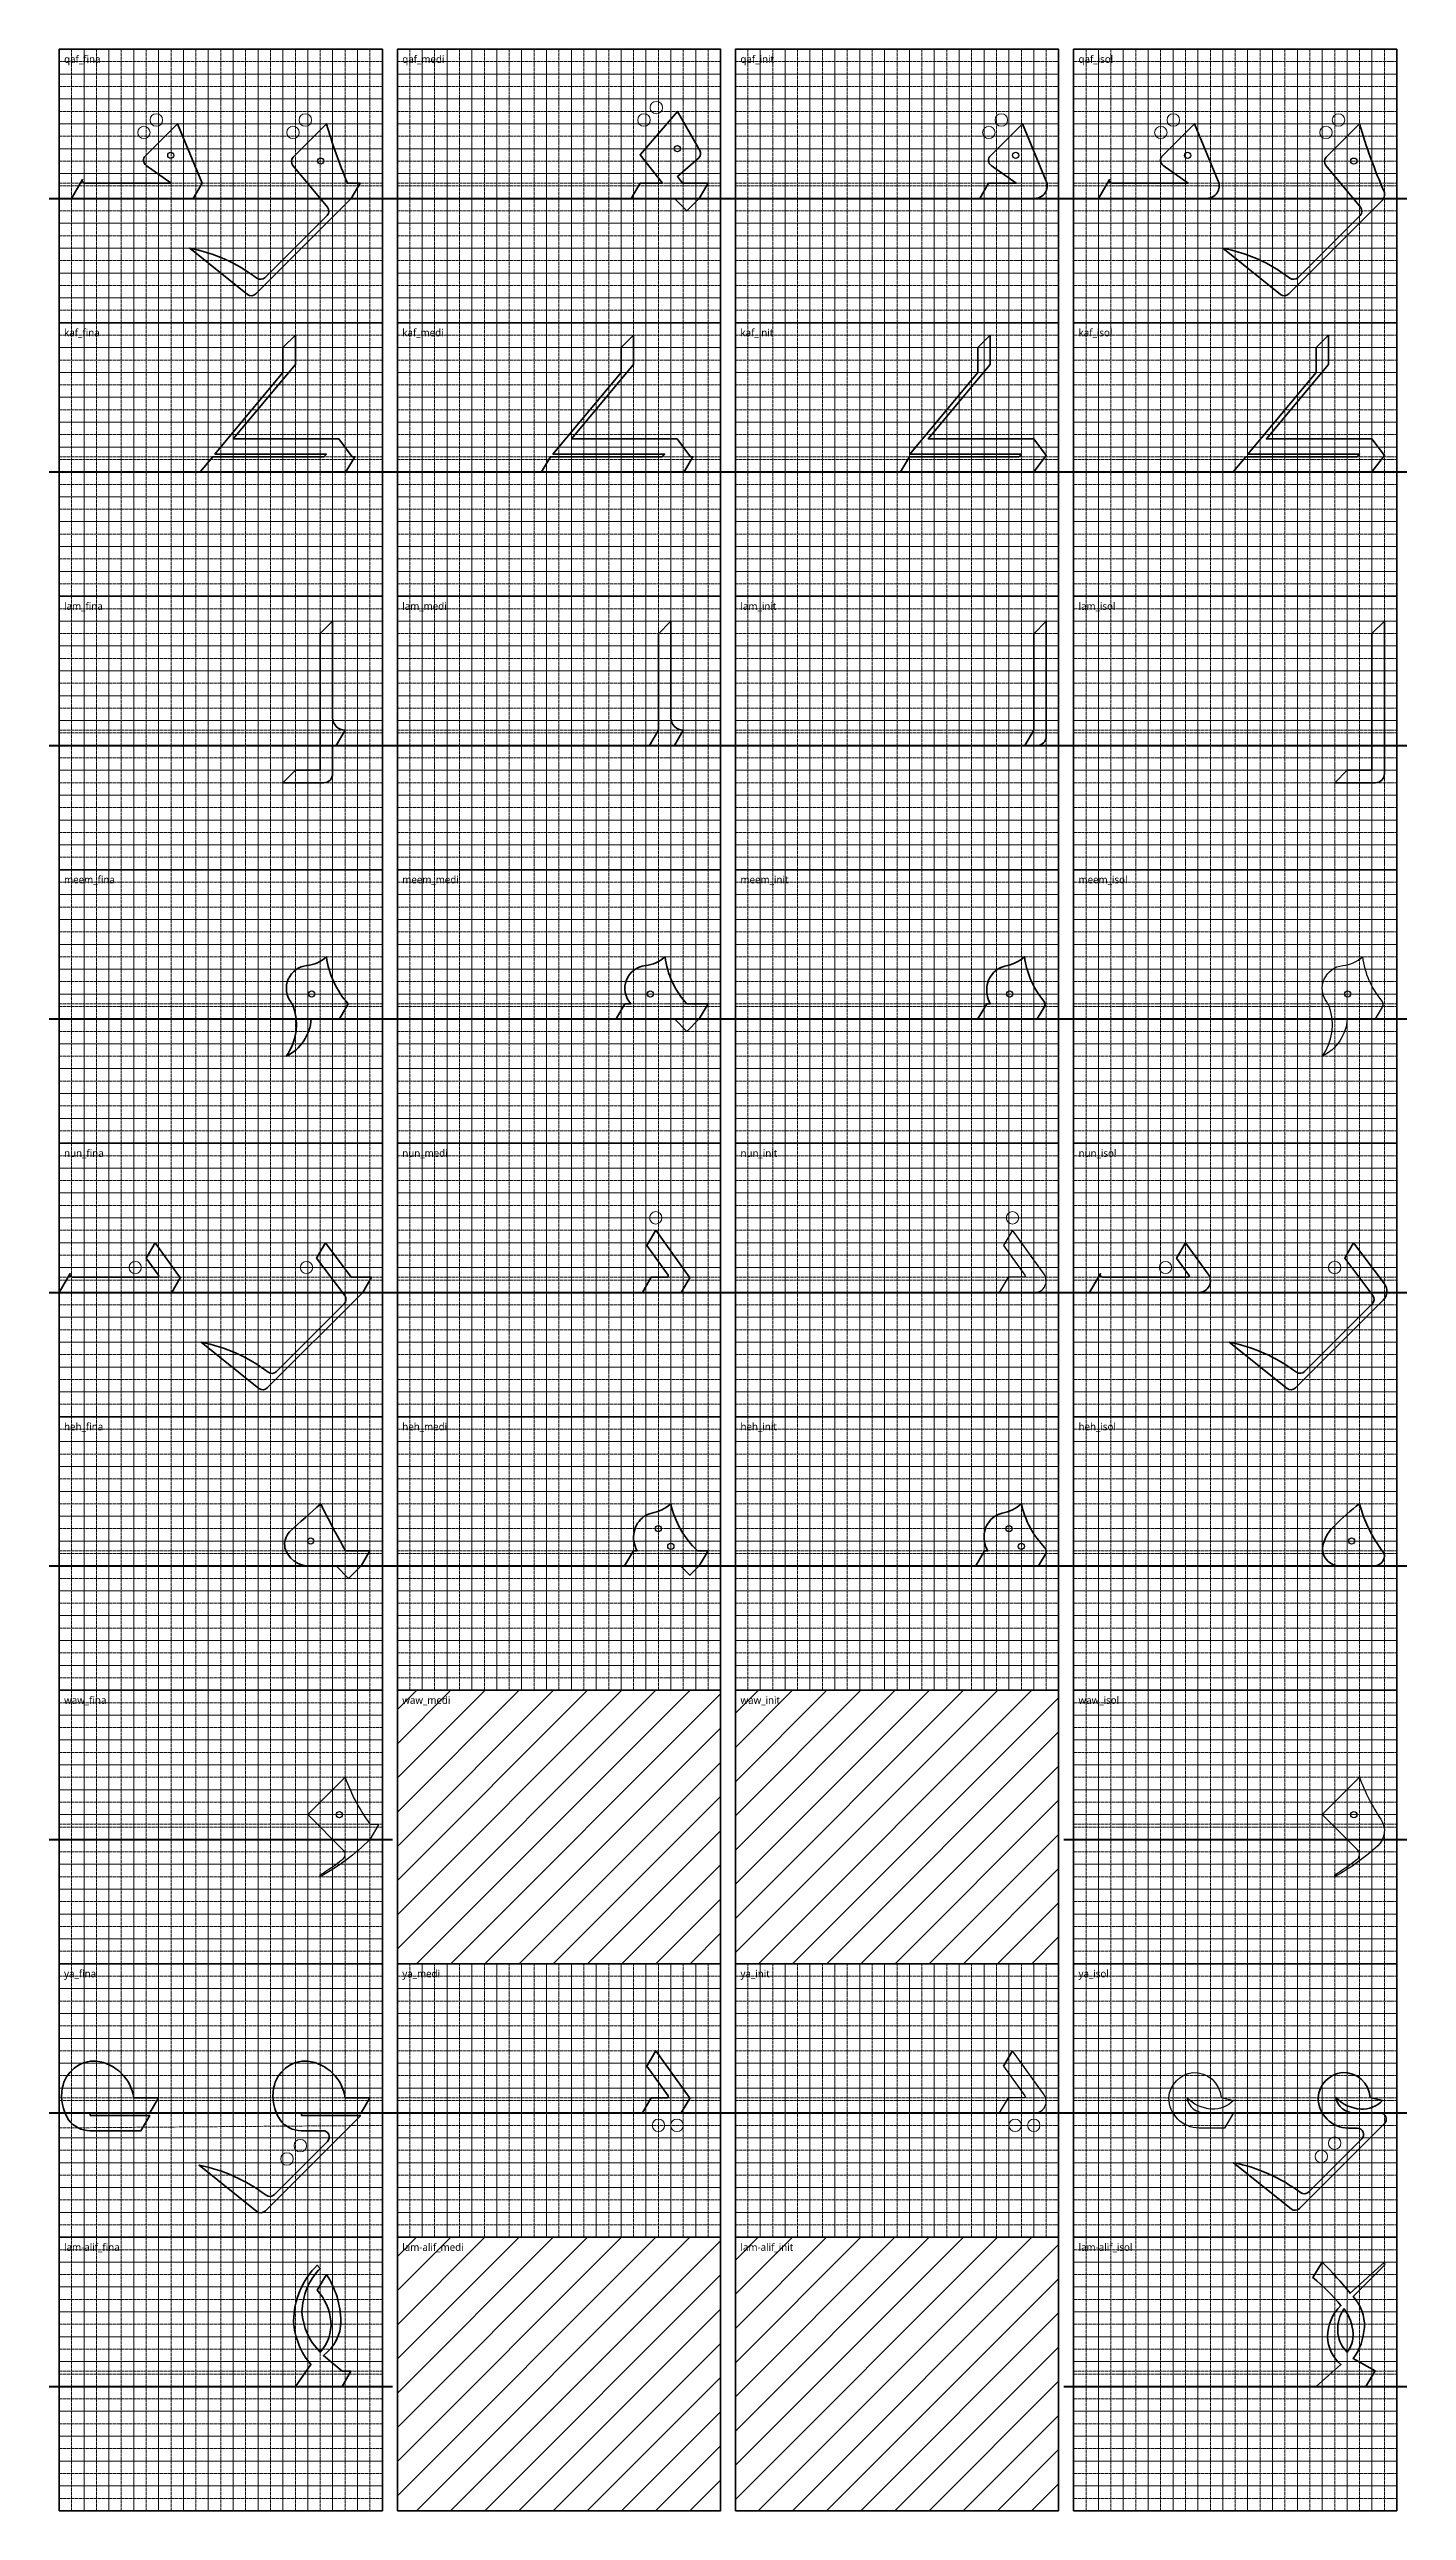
# Model space of a CAD drawing. Extents: x -15193 to 1764, y -39788 to 3595.
# Drawn here: x -10623 to 78, y -39788 to -20384 of the extents above; entities that cross this region are included whole.
import ezdxf
from ezdxf.enums import TextEntityAlignment as Align

# ---------------------------------------------------------------- set-up
doc = ezdxf.new("R2010")
doc.units = 0
doc.header["$LTSCALE"] = 20
doc.linetypes.add('DASHED', pattern=[1.524, 1.27, -0.254])
for name, color, linetype, lineweight in [('BASELINE', 5, 'Continuous', 50), ('CELL', 8, 'Continuous', 35), ('GLYPHS', 7, 'Continuous', 35), ('GRID_HALF', 9, 'DASHED', 0), ('GRID_NUQTA', 8, 'Continuous', 18), ('GUIDE_ALIF', 4, 'DASHED', 0), ('GUIDE_STROKE', 30, 'DASHED', 0), ('LABELS', 7, 'Continuous', 0), ('later', 3, 'Continuous', 0), ('NA', 253, 'Continuous', 0)]:
    doc.layers.add(name, color=color, linetype=linetype, lineweight=lineweight)
doc.layers.add('EYES', color=7, linetype='Continuous')
doc.styles.add('OpenSans', font='OpenSans-Regular.ttf')

msp = doc.modelspace()

# ---------------------------------------------------------------- texts
at = {"layer": 'LABELS', "style": 'OpenSans'}
for s, p in [('qaf_fina', (-10506, -20462)), ('qaf_medi', (-7840, -20462)), ('qaf_init', (-5174, -20462)), ('qaf_isol', (-2509, -20462)), ('kaf_fina', (-10506, -22618)), ('kaf_medi', (-7840, -22618)), ('kaf_init', (-5174, -22618)), ('kaf_isol', (-2509, -22618)), ('lam_fina', (-10506, -24774)), ('lam_medi', (-7840, -24774)), ('lam_init', (-5174, -24774)), ('lam_isol', (-2509, -24774)), ('meem_fina', (-10506, -26930)), ('meem_medi', (-7840, -26930)), ('meem_init', (-5174, -26930)), ('meem_isol', (-2509, -26930)), ('nun_fina', (-10506, -29086)), ('nun_medi', (-7840, -29086)), ('nun_init', (-5174, -29086)), ('nun_isol', (-2509, -29086)), ('heh_fina', (-10506, -31242)), ('heh_medi', (-7840, -31242)), ('heh_init', (-5174, -31242)), ('heh_isol', (-2509, -31242)), ('waw_fina', (-10506, -33398)), ('waw_medi', (-7840, -33398)), ('waw_init', (-5174, -33398)), ('waw_isol', (-2509, -33398)), ('ya_fina', (-10506, -35554)), ('ya_medi', (-7840, -35554)), ('ya_init', (-5174, -35554)), ('ya_isol', (-2509, -35554)), ('lam-alif_fina', (-10506, -37710)), ('lam-alif_medi', (-7840, -37710)), ('lam-alif_init', (-5174, -37710)), ('lam-alif_isol', (-2509, -37710))]:
    msp.add_text(s, height=58.8, dxfattribs=at).set_placement(p, align=Align.MIDDLE_LEFT)

# ---------------------------------------------------------------- hatches: boundary and pattern name
at = {"layer": 'NA'}
h = msp.add_hatch(dxfattribs=at)
h.set_pattern_fill('ANSI31', scale=60)
h.paths.add_polyline_path([(-7879, -35476), (-5331, -35476), (-5331, -33320), (-7879, -33320)])
h = msp.add_hatch(dxfattribs=at)
h.set_pattern_fill('ANSI31', scale=60)
h.paths.add_polyline_path([(-5214, -35476), (-2666, -35476), (-2666, -33320), (-5214, -33320)])
h = msp.add_hatch(dxfattribs=at)
h.set_pattern_fill('ANSI31', scale=60)
h.paths.add_polyline_path([(-7879, -39788), (-5331, -39788), (-5331, -37632), (-7879, -37632)])
h = msp.add_hatch(dxfattribs=at)
h.set_pattern_fill('ANSI31', scale=60)
h.paths.add_polyline_path([(-5214, -39788), (-2666, -39788), (-2666, -37632), (-5214, -37632)])

# ---------------------------------------------------------------- linework, layer by layer
for points in [[(-426, -27607, 0.160727), (-271, -27538, 0.143476), (-120, -27885, -0.319342), (-116, -27935), (-172, -28028), (-172, -28028), (-392, -28028, -0.271631), (-588, -28322, 0.239276), (-530, -27936, 0.082901), (-552, -27894, -0.578432)], [(-2854, -30184, 0.611194), (-2781, -30040), (-3030, -29694), (-3100, -29815), (-2932, -30048, -0.611194), (-2940, -30064), (-3065, -30064), (-3135, -30184)], [(-8095, -34496, -0.071068), (-8487, -34790), (-8487, -34776, 0.022793), (-8310, -34652, 0.453068), (-8305, -34580), (-8585, -34300), (-8291, -34006, 0.071068), (-8095, -34376), (-8025, -34376)], [(-490, -34776, 0.022793), (-313, -34652, 0.453068), (-308, -34580), (-588, -34300), (-294, -34006, 0.062837), (-126, -34336, -0.371684), (-150, -34546, -0.060579), (-490, -34790)], [(-2854, -36652, 0.611194), (-2781, -36508), (-3030, -36162), (-3100, -36283), (-2932, -36516, -0.611194), (-2940, -36532), (-3065, -36532), (-3135, -36652)]]:
    msp.add_lwpolyline(points, format="xyb", close=True)
at = {"layer": 'BASELINE'}
for p, q in [((-10623, -21560), (-7918, -21560)), ((-7958, -21560), (-5253, -21560)), ((-5292, -21560), (-2587, -21560)), ((-2626, -21560), (78, -21560)), ((-10623, -23716), (-7918, -23716)), ((-7958, -23716), (-5253, -23716)), ((-5292, -23716), (-2587, -23716)), ((-2626, -23716), (78, -23716)), ((-10623, -25872), (-7918, -25872)), ((-7958, -25872), (-5253, -25872)), ((-5292, -25872), (-2587, -25872)), ((-2626, -25872), (78, -25872)), ((-10623, -28028), (-7918, -28028)), ((-7958, -28028), (-5253, -28028)), ((-5292, -28028), (-2587, -28028)), ((-2626, -28028), (78, -28028)), ((-10623, -30184), (-7918, -30184)), ((-7958, -30184), (-5253, -30184)), ((-5292, -30184), (-2587, -30184)), ((-2626, -30184), (78, -30184)), ((-10623, -32340), (-7918, -32340)), ((-7958, -32340), (-5253, -32340)), ((-5292, -32340), (-2587, -32340)), ((-2626, -32340), (78, -32340)), ((-10623, -34496), (-7918, -34496)), ((-2626, -34496), (78, -34496)), ((-10623, -36652), (-7918, -36652)), ((-7958, -36652), (-5253, -36652)), ((-5292, -36652), (-2587, -36652)), ((-2626, -36652), (78, -36652)), ((-10623, -38808), (-7918, -38808)), ((-2626, -38808), (78, -38808))]:
    msp.add_line(p, q, dxfattribs=at)
at = {"layer": 'CELL'}
for points in [[(-10545, -22540), (-7997, -22540), (-7997, -20384), (-10545, -20384)], [(-7879, -22540), (-5331, -22540), (-5331, -20384), (-7879, -20384)], [(-5214, -22540), (-2666, -22540), (-2666, -20384), (-5214, -20384)], [(-2548, -22540), (0, -22540), (0, -20384), (-2548, -20384)], [(-10545, -24696), (-7997, -24696), (-7997, -22540), (-10545, -22540)], [(-7879, -24696), (-5331, -24696), (-5331, -22540), (-7879, -22540)], [(-5214, -24696), (-2666, -24696), (-2666, -22540), (-5214, -22540)], [(-2548, -24696), (0, -24696), (0, -22540), (-2548, -22540)], [(-10545, -26852), (-7997, -26852), (-7997, -24696), (-10545, -24696)], [(-7879, -26852), (-5331, -26852), (-5331, -24696), (-7879, -24696)], [(-5214, -26852), (-2666, -26852), (-2666, -24696), (-5214, -24696)], [(-2548, -26852), (0, -26852), (0, -24696), (-2548, -24696)], [(-10545, -29008), (-7997, -29008), (-7997, -26852), (-10545, -26852)], [(-7879, -29008), (-5331, -29008), (-5331, -26852), (-7879, -26852)], [(-5214, -29008), (-2666, -29008), (-2666, -26852), (-5214, -26852)], [(-2548, -29008), (0, -29008), (0, -26852), (-2548, -26852)], [(-10545, -31164), (-7997, -31164), (-7997, -29008), (-10545, -29008)], [(-7879, -31164), (-5331, -31164), (-5331, -29008), (-7879, -29008)], [(-5214, -31164), (-2666, -31164), (-2666, -29008), (-5214, -29008)], [(-2548, -31164), (0, -31164), (0, -29008), (-2548, -29008)], [(-10545, -33320), (-7997, -33320), (-7997, -31164), (-10545, -31164)], [(-7879, -33320), (-5331, -33320), (-5331, -31164), (-7879, -31164)], [(-5214, -33320), (-2666, -33320), (-2666, -31164), (-5214, -31164)], [(-2548, -33320), (0, -33320), (0, -31164), (-2548, -31164)], [(-10545, -35476), (-7997, -35476), (-7997, -33320), (-10545, -33320)], [(-7879, -35476), (-5331, -35476), (-5331, -33320), (-7879, -33320)], [(-5214, -35476), (-2666, -35476), (-2666, -33320), (-5214, -33320)], [(-2548, -35476), (0, -35476), (0, -33320), (-2548, -33320)], [(-10545, -37632), (-7997, -37632), (-7997, -35476), (-10545, -35476)], [(-7879, -37632), (-5331, -37632), (-5331, -35476), (-7879, -35476)], [(-5214, -37632), (-2666, -37632), (-2666, -35476), (-5214, -35476)], [(-2548, -37632), (0, -37632), (0, -35476), (-2548, -35476)], [(-10545, -39788), (-7997, -39788), (-7997, -37632), (-10545, -37632)], [(-7879, -39788), (-5331, -39788), (-5331, -37632), (-7879, -37632)], [(-5214, -39788), (-2666, -39788), (-2666, -37632), (-5214, -37632)], [(-2548, -39788), (0, -39788), (0, -37632), (-2548, -37632)]]:
    msp.add_lwpolyline(points, close=True, dxfattribs=at)
at = {"layer": 'EYES'}
msp.add_lwpolyline([(-3100, -36283), (-3030, -36162)], dxfattribs=at)
msp.add_lwpolyline([(-1797, -36532, -0.361357), (-1607, -36334, -0.409308), (-1386, -36530), (-1288, -36554, -0.219225), (-1460, -36621, -0.195671), (-1656, -36530, 0.372579), (-1509, -36652), (-1288, -36652), (-1358, -36772), (-1558, -36772, -0.406923)], format="xyb", close=True, dxfattribs=at)
for centre in [(-5671, -21168), (-9665, -21221), (-8483, -21266), (-3004, -21221), (-1648, -21221), (-339, -21266), (-8554, -27832), (-5885, -27832), (-3052, -27832), (-388, -27832), (-8562, -32144), (-5821, -32046), (-5723, -32186), (-3058, -32046), (-2960, -32186), (-356, -32144), (-8336, -34300), (-339, -34300)]:
    msp.add_circle(centre, 24.5, dxfattribs=at)
at = {"layer": 'GLYPHS'}
for p, q in [((-8272, -21440), (-8272, -21440)), ((-8516, -29913), (-8446, -29792)), ((-8446, -29792), (-8242, -30064)), ((-8294, -30209), (-8516, -29913)), ((-8242, -30064), (-8242, -30064)), ((-8242, -30064), (-8082, -30064)), ((-8082, -30064), (-8152, -30184)), ((-8152, -30184), (-8905, -30937)), ((-8832, -30807), (-8299, -30274)), ((-8970, -30941), (-9426, -30576)), ((-5514, -32220), (-5514, -32220))]:
    msp.add_line(p, q, dxfattribs=at)
for points in [[(-5965, -21440), (-5789, -21440), (-5965, -21217), (-5671, -20874), (-5495, -21182, -0.356866), (-5505, -21243), (-5671, -21388), (-5630, -21440), (-5429, -21440), (-5499, -21560), (-5597, -21658), (-5695, -21560), (-6035, -21560)], [(-10349, -21560), (-10447, -21560), (-10361, -21411, 0.57735), (-10344, -21440), (-9662, -21440), (-9859, -21300, -0.464277), (-9865, -21224), (-9613, -20972), (-9418, -21440), (-9418, -21440), (-9488, -21560)], [(-8703, -21301), (-8430, -21628, -0.387902), (-8433, -21695), (-8922, -22183, -0.373461), (-8987, -22188, 0.112645), (-9516, -21952), (-9060, -22317, 0.382162), (-8995, -22313), (-8242, -21560), (-8172, -21440), (-8272, -21440, -0.028626), (-8438, -20972), (-8700, -21234, 0.387902)], [(-3288, -21560), (-3218, -21440), (-3001, -21440), (-3198, -21300, -0.464277), (-3204, -21224), (-2952, -20972), (-2764, -21424, -0.535184), (-2854, -21560)], [(-2352, -21560), (-2266, -21411, 0.57735), (-2249, -21440), (-1645, -21440), (-1842, -21300, -0.464277), (-1848, -21224), (-1596, -20972), (-1408, -21424, -0.535184), (-1498, -21560), (-2254, -21560)], [(-556, -21234, 0.387902), (-559, -21301), (-287, -21628, -0.387902), (-290, -21695), (-778, -22183, -0.373461), (-843, -22188, 0.112645), (-1372, -21952), (-916, -22317, 0.382162), (-851, -22313), (-112, -21574, 0.198912), (-98, -21540), (-98, -21511, -0.033083), (-294, -20972)], [(-8487, -24990), (-8389, -24892), (-8389, -25654, 0.414214), (-8291, -25752), (-8291, -25752), (-8361, -25872), (-8389, -25872), (-8389, -26096, -0.414214), (-8459, -26166), (-8781, -26166), (-8683, -26068), (-8487, -26068)], [(-5821, -24992), (-5723, -24892), (-5723, -25654, 0.414214), (-5625, -25752), (-5625, -25752), (-5695, -25872), (-5891, -25872), (-5821, -25752), (-5821, -25752)], [(-2862, -24992), (-2764, -24892), (-2764, -25802, -0.414214), (-2834, -25872), (-2932, -25872), (-2862, -25752), (-2862, -25752)], [(-98, -24892), (-98, -26096, -0.414214), (-168, -26166), (-490, -26166), (-392, -26068), (-196, -26068), (-196, -24990)], [(-5597, -27908), (-5597, -27908), (-5429, -27908), (-5499, -28028), (-5597, -28126), (-5695, -28028), (-6155, -28028), (-6085, -27908), (-6039, -27908, -0.611827), (-5923, -27607, 0.160727), (-5769, -27538, 0.155251)], [(-2780, -27935), (-2836, -28028), (-2836, -28028), (-3303, -28028), (-3233, -27908), (-3205, -27908, -0.179053), (-3229, -27758, -0.176974), (-3151, -27639, -0.113886), (-3090, -27612, 0.129508), (-2935, -27538, 0.143476), (-2784, -27885, -0.319342)], [(-9788, -29792), (-9596, -30060, 0.241315), (-9588, -30064), (-9588, -30064), (-9658, -30184), (-10545, -30184), (-10459, -30035, 0.57735), (-10442, -30064), (-9770, -30064, 0.611194), (-9761, -30048), (-9858, -29913)], [(-5947, -30184), (-5877, -30064), (-5753, -30064, 0.611194), (-5745, -30048), (-5912, -29815), (-5842, -29694), (-5579, -30060, 0.241315), (-5571, -30064), (-5571, -30064), (-5641, -30184)], [(-1560, -30184), (-2422, -30184), (-2336, -30035, 0.57735), (-2320, -30064), (-1647, -30064, 0.611194), (-1639, -30048), (-1736, -29913), (-1666, -29792), (-1487, -30041, -0.611194)], [(-341, -29792), (-98, -30116, -0.373238), (-107, -30244), (-800, -30937, -0.382162), (-865, -30941), (-1321, -30576, -0.112645), (-792, -30812, 0.373461), (-727, -30807), (-194, -30274, 0.373238), (-189, -30209), (-411, -29913)], [(-8728, -32070, -0.00404), (-8483, -31850, 0.016717), (-8287, -32220), (-8287, -32220), (-8095, -32220), (-8165, -32340), (-8263, -32438), (-8361, -32340), (-8581, -32340, -0.326754), (-8765, -32198, -0.237321)], [(-5499, -32340), (-5573, -32414), (-5646, -32340), (-6087, -32340), (-6017, -32220), (-5989, -32220, -0.179053), (-6013, -32070, -0.176974), (-5935, -31951, -0.113886), (-5874, -31924, 0.132291), (-5723, -31850, 0.149573), (-5514, -32220), (-5429, -32220)], [(-2770, -32247), (-2825, -32340), (-2825, -32340), (-3320, -32340), (-3250, -32220), (-3225, -32220, -0.179053), (-3250, -32070, -0.176974), (-3172, -31951, -0.113886), (-3110, -31924, 0.132291), (-2960, -31850, 0.137949), (-2774, -32197, -0.319342)], [(-98, -32264, -0.344361), (-172, -32340), (-441, -32340, -0.513614), (-581, -32168, -0.134949), (-490, -32022, -0.034647), (-294, -31850, 0.098195), (-107, -32231, -0.180506)], [(-9831, -36652), (-10300, -36652), (-10300, -36672), (-9831, -36672), (-9901, -36792), (-10302, -36792, -0.241852), (-10470, -36706, -0.190015), (-10520, -36456, -0.379444), (-10251, -36243, -0.335502), (-9957, -36532), (-9761, -36532)], [(-8168, -36672), (-8921, -37425, -0.382162), (-8987, -37429), (-9442, -37064, -0.112645), (-8914, -37300, 0.373461), (-8848, -37295), (-8430, -36877, 0.668179), (-8466, -36792), (-8636, -36792, -0.241852), (-8804, -36706, -0.190015), (-8854, -36456, -0.379444), (-8585, -36243, -0.335502), (-8291, -36532), (-8095, -36532), (-8165, -36652), (-8634, -36652), (-8634, -36672)], [(-5947, -36652), (-5877, -36532), (-5753, -36532, 0.611194), (-5745, -36516), (-5912, -36283), (-5842, -36162), (-5579, -36528, 0.241315), (-5571, -36532), (-5571, -36532), (-5641, -36652)], [(-621, -36532, -0.361357), (-431, -36334, -0.409308), (-210, -36530), (-112, -36554, -0.219225), (-284, -36621, -0.195671), (-480, -36530, 0.372579), (-333, -36652), (-133, -36652, -0.668179), (-98, -36736), (-767, -37405, -0.382162), (-833, -37409), (-1288, -37044, -0.112645), (-760, -37280, 0.373461), (-694, -37275), (-276, -36857, 0.668179), (-312, -36772), (-382, -36772, -0.406923)], [(-637, -38808), (-441, -38636, -0.205301), (-547, -38416, -0.198123), (-441, -38171, 0.054426), (-662, -37950), (-588, -37828, -0.023093), (-368, -38073), (-98, -37828), (-98, -37852), (-343, -38098, -0.196131), (-256, -38342, -0.140113), (-343, -38588), (-172, -38686), (-245, -38808)], [(-8683, -38808), (-8560, -38636, -0.163424), (-8697, -38294, -0.198123), (-8511, -37852), (-8487, -37877, 0.189525), (-8631, -38220, 0.182782), (-8487, -38538, 0.199878), (-8402, -38294, 0.151418), (-8511, -38048), (-8438, -37926, -0.144162), (-8324, -38294, -0.240815), (-8462, -38563), (-8315, -38688), (-8245, -38688), (-8315, -38808)], [(-392, -38538, 0.179528), (-344, -38392, 0.145172), (-416, -38196, 0.165818), (-466, -38367, 0.195899)]]:
    msp.add_lwpolyline(points, format="xyb", close=True, dxfattribs=at)
for points in [[(-9434, -23716), (-9334, -23596), (-8458, -23596), (-8438, -23576), (-9317, -23576), (-8781, -22932), (-8781, -22736), (-8683, -22638), (-8683, -22869), (-9172, -23456), (-8340, -23456), (-8234, -23596), (-8214, -23596), (-8284, -23716)], [(-6742, -23716), (-6672, -23596), (-5792, -23596), (-5772, -23576), (-6652, -23576), (-6115, -22932), (-6115, -22736), (-6017, -22638), (-6017, -22869), (-6506, -23456), (-5674, -23456), (-5569, -23596), (-5549, -23596), (-5619, -23716)], [(-3912, -23716), (-3842, -23596), (-2980, -23596), (-2960, -23576), (-3839, -23576), (-3303, -22932), (-3303, -22736), (-3205, -22638), (-3205, -22869), (-3694, -23456), (-2862, -23456), (-2764, -23586), (-2862, -23716)], [(-1290, -23716), (-1190, -23596), (-314, -23596), (-294, -23576), (-1174, -23576), (-637, -22932), (-637, -22736), (-539, -22638), (-539, -22869), (-1028, -23456), (-196, -23456), (-98, -23586), (-196, -23716)]]:
    msp.add_lwpolyline(points, close=True, dxfattribs=at)
msp.add_lwpolyline([(-8336, -28028), (-8336, -28028), (-8559, -28028, -0.271631), (-8755, -28322, 0.239276), (-8697, -27936, 0.082901), (-8719, -27894, -0.578432), (-8592, -27607, 0.160727), (-8438, -27538, 0.155251), (-8266, -27908), (-8266, -27908), (-8336, -28028)], format="xyb", dxfattribs=at)
for centre, radius, start, end in [((-8334, -30239), 50, 315, 36.8699), ((-9679, -31852), 1301, 53.0851, 78.7931), ((-8867, -30772), 50, 233.0851, 315), ((-8939, -30902), 49, 231.3402, 315)]:
    msp.add_arc(centre, radius, start, end, dxfattribs=at)
at = {"layer": 'GRID_HALF'}
for p, q in [((-10545, -20482), (-7997, -20482)), ((-10447, -22540), (-10447, -20384)), ((-10251, -22540), (-10251, -20384)), ((-10055, -22540), (-10055, -20384)), ((-9859, -22540), (-9859, -20384)), ((-9663, -22540), (-9663, -20384)), ((-9467, -22540), (-9467, -20384)), ((-9271, -22540), (-9271, -20384)), ((-9075, -22540), (-9075, -20384)), ((-8879, -22540), (-8879, -20384)), ((-8683, -22540), (-8683, -20384)), ((-8487, -22540), (-8487, -20384)), ((-8291, -22540), (-8291, -20384)), ((-8095, -22540), (-8095, -20384)), ((-7879, -20482), (-5331, -20482)), ((-7781, -22540), (-7781, -20384)), ((-7585, -22540), (-7585, -20384)), ((-7389, -22540), (-7389, -20384)), ((-7193, -22540), (-7193, -20384)), ((-6997, -22540), (-6997, -20384)), ((-6801, -22540), (-6801, -20384)), ((-6605, -22540), (-6605, -20384)), ((-6409, -22540), (-6409, -20384)), ((-6213, -22540), (-6213, -20384)), ((-6017, -22540), (-6017, -20384)), ((-5821, -22540), (-5821, -20384)), ((-5625, -22540), (-5625, -20384)), ((-5429, -22540), (-5429, -20384)), ((-5214, -20482), (-2666, -20482)), ((-5116, -22540), (-5116, -20384)), ((-4920, -22540), (-4920, -20384)), ((-4724, -22540), (-4724, -20384)), ((-4528, -22540), (-4528, -20384)), ((-4332, -22540), (-4332, -20384)), ((-4136, -22540), (-4136, -20384)), ((-3940, -22540), (-3940, -20384)), ((-3744, -22540), (-3744, -20384)), ((-3548, -22540), (-3548, -20384)), ((-3352, -22540), (-3352, -20384)), ((-3156, -22540), (-3156, -20384)), ((-2960, -22540), (-2960, -20384)), ((-2764, -22540), (-2764, -20384)), ((-2548, -20482), (0, -20482)), ((-2450, -22540), (-2450, -20384)), ((-2254, -22540), (-2254, -20384)), ((-2058, -22540), (-2058, -20384)), ((-1862, -22540), (-1862, -20384)), ((-1666, -22540), (-1666, -20384)), ((-1470, -22540), (-1470, -20384)), ((-1274, -22540), (-1274, -20384)), ((-1078, -22540), (-1078, -20384)), ((-882, -22540), (-882, -20384)), ((-686, -22540), (-686, -20384)), ((-490, -22540), (-490, -20384)), ((-294, -22540), (-294, -20384)), ((-98, -22540), (-98, -20384)), ((-10545, -20678), (-7997, -20678)), ((-7879, -20678), (-5331, -20678)), ((-5214, -20678), (-2666, -20678)), ((-2548, -20678), (0, -20678)), ((-10545, -20874), (-7997, -20874)), ((-7879, -20874), (-5331, -20874)), ((-5214, -20874), (-2666, -20874)), ((-2548, -20874), (0, -20874)), ((-10545, -21070), (-7997, -21070)), ((-7879, -21070), (-5331, -21070)), ((-5214, -21070), (-2666, -21070)), ((-2548, -21070), (0, -21070)), ((-10545, -21266), (-7997, -21266)), ((-7879, -21266), (-5331, -21266)), ((-5214, -21266), (-2666, -21266)), ((-2548, -21266), (0, -21266)), ((-10545, -21462), (-7997, -21462)), ((-7879, -21462), (-5331, -21462)), ((-5214, -21462), (-2666, -21462)), ((-2548, -21462), (0, -21462)), ((-10545, -21658), (-7997, -21658)), ((-7879, -21658), (-5331, -21658)), ((-5214, -21658), (-2666, -21658)), ((-2548, -21658), (0, -21658)), ((-10545, -21854), (-7997, -21854)), ((-7879, -21854), (-5331, -21854)), ((-5214, -21854), (-2666, -21854)), ((-2548, -21854), (0, -21854)), ((-10545, -22050), (-7997, -22050)), ((-7879, -22050), (-5331, -22050)), ((-5214, -22050), (-2666, -22050)), ((-2548, -22050), (0, -22050)), ((-10545, -22246), (-7997, -22246)), ((-7879, -22246), (-5331, -22246)), ((-5214, -22246), (-2666, -22246)), ((-2548, -22246), (0, -22246)), ((-10545, -22442), (-7997, -22442)), ((-7879, -22442), (-5331, -22442)), ((-5214, -22442), (-2666, -22442)), ((-2548, -22442), (0, -22442)), ((-10545, -22638), (-7997, -22638)), ((-10447, -24696), (-10447, -22540)), ((-10251, -24696), (-10251, -22540)), ((-10055, -24696), (-10055, -22540)), ((-9859, -24696), (-9859, -22540)), ((-9663, -24696), (-9663, -22540)), ((-9467, -24696), (-9467, -22540)), ((-9271, -24696), (-9271, -22540)), ((-9075, -24696), (-9075, -22540)), ((-8879, -24696), (-8879, -22540)), ((-8683, -24696), (-8683, -22540)), ((-8487, -24696), (-8487, -22540)), ((-8291, -24696), (-8291, -22540)), ((-8095, -24696), (-8095, -22540)), ((-7879, -22638), (-5331, -22638)), ((-7781, -24696), (-7781, -22540)), ((-7585, -24696), (-7585, -22540)), ((-7389, -24696), (-7389, -22540)), ((-7193, -24696), (-7193, -22540)), ((-6997, -24696), (-6997, -22540)), ((-6801, -24696), (-6801, -22540)), ((-6605, -24696), (-6605, -22540)), ((-6409, -24696), (-6409, -22540)), ((-6213, -24696), (-6213, -22540)), ((-6017, -24696), (-6017, -22540)), ((-5821, -24696), (-5821, -22540)), ((-5625, -24696), (-5625, -22540)), ((-5429, -24696), (-5429, -22540)), ((-5214, -22638), (-2666, -22638)), ((-5116, -24696), (-5116, -22540)), ((-4920, -24696), (-4920, -22540)), ((-4724, -24696), (-4724, -22540)), ((-4528, -24696), (-4528, -22540)), ((-4332, -24696), (-4332, -22540)), ((-4136, -24696), (-4136, -22540)), ((-3940, -24696), (-3940, -22540)), ((-3744, -24696), (-3744, -22540)), ((-3548, -24696), (-3548, -22540)), ((-3352, -24696), (-3352, -22540)), ((-3156, -24696), (-3156, -22540)), ((-2960, -24696), (-2960, -22540)), ((-2764, -24696), (-2764, -22540)), ((-2548, -22638), (0, -22638)), ((-2450, -24696), (-2450, -22540)), ((-2254, -24696), (-2254, -22540)), ((-2058, -24696), (-2058, -22540)), ((-1862, -24696), (-1862, -22540)), ((-1666, -24696), (-1666, -22540)), ((-1470, -24696), (-1470, -22540)), ((-1274, -24696), (-1274, -22540)), ((-1078, -24696), (-1078, -22540)), ((-882, -24696), (-882, -22540)), ((-686, -24696), (-686, -22540)), ((-490, -24696), (-490, -22540)), ((-294, -24696), (-294, -22540)), ((-98, -24696), (-98, -22540)), ((-10545, -22834), (-7997, -22834)), ((-7879, -22834), (-5331, -22834)), ((-5214, -22834), (-2666, -22834)), ((-2548, -22834), (0, -22834)), ((-10545, -23030), (-7997, -23030)), ((-7879, -23030), (-5331, -23030)), ((-5214, -23030), (-2666, -23030)), ((-2548, -23030), (0, -23030)), ((-10545, -23226), (-7997, -23226)), ((-7879, -23226), (-5331, -23226)), ((-5214, -23226), (-2666, -23226)), ((-2548, -23226), (0, -23226)), ((-10545, -23422), (-7997, -23422)), ((-7879, -23422), (-5331, -23422)), ((-5214, -23422), (-2666, -23422)), ((-2548, -23422), (0, -23422)), ((-10545, -23618), (-7997, -23618)), ((-7879, -23618), (-5331, -23618)), ((-5214, -23618), (-2666, -23618)), ((-2548, -23618), (0, -23618)), ((-10545, -23814), (-7997, -23814)), ((-7879, -23814), (-5331, -23814)), ((-5214, -23814), (-2666, -23814)), ((-2548, -23814), (0, -23814)), ((-10545, -24010), (-7997, -24010)), ((-7879, -24010), (-5331, -24010)), ((-5214, -24010), (-2666, -24010)), ((-2548, -24010), (0, -24010)), ((-10545, -24206), (-7997, -24206)), ((-7879, -24206), (-5331, -24206)), ((-5214, -24206), (-2666, -24206)), ((-2548, -24206), (0, -24206)), ((-10545, -24402), (-7997, -24402)), ((-7879, -24402), (-5331, -24402)), ((-5214, -24402), (-2666, -24402)), ((-2548, -24402), (0, -24402)), ((-10545, -24598), (-7997, -24598)), ((-7879, -24598), (-5331, -24598)), ((-5214, -24598), (-2666, -24598)), ((-2548, -24598), (0, -24598)), ((-10545, -24794), (-7997, -24794)), ((-10447, -26852), (-10447, -24696)), ((-10251, -26852), (-10251, -24696)), ((-10055, -26852), (-10055, -24696)), ((-9859, -26852), (-9859, -24696)), ((-9663, -26852), (-9663, -24696)), ((-9467, -26852), (-9467, -24696)), ((-9271, -26852), (-9271, -24696)), ((-9075, -26852), (-9075, -24696)), ((-8879, -26852), (-8879, -24696)), ((-8683, -26852), (-8683, -24696)), ((-8487, -26852), (-8487, -24696)), ((-8291, -26852), (-8291, -24696)), ((-8095, -26852), (-8095, -24696)), ((-7879, -24794), (-5331, -24794)), ((-7781, -26852), (-7781, -24696)), ((-7585, -26852), (-7585, -24696)), ((-7389, -26852), (-7389, -24696)), ((-7193, -26852), (-7193, -24696)), ((-6997, -26852), (-6997, -24696)), ((-6801, -26852), (-6801, -24696)), ((-6605, -26852), (-6605, -24696)), ((-6409, -26852), (-6409, -24696)), ((-6213, -26852), (-6213, -24696)), ((-6017, -26852), (-6017, -24696)), ((-5821, -26852), (-5821, -24696)), ((-5625, -26852), (-5625, -24696)), ((-5429, -26852), (-5429, -24696)), ((-5214, -24794), (-2666, -24794)), ((-5116, -26852), (-5116, -24696)), ((-4920, -26852), (-4920, -24696)), ((-4724, -26852), (-4724, -24696)), ((-4528, -26852), (-4528, -24696)), ((-4332, -26852), (-4332, -24696)), ((-4136, -26852), (-4136, -24696)), ((-3940, -26852), (-3940, -24696)), ((-3744, -26852), (-3744, -24696)), ((-3548, -26852), (-3548, -24696)), ((-3352, -26852), (-3352, -24696)), ((-3156, -26852), (-3156, -24696)), ((-2960, -26852), (-2960, -24696)), ((-2764, -26852), (-2764, -24696)), ((-2548, -24794), (0, -24794)), ((-2450, -26852), (-2450, -24696)), ((-2254, -26852), (-2254, -24696)), ((-2058, -26852), (-2058, -24696)), ((-1862, -26852), (-1862, -24696)), ((-1666, -26852), (-1666, -24696)), ((-1470, -26852), (-1470, -24696)), ((-1274, -26852), (-1274, -24696)), ((-1078, -26852), (-1078, -24696)), ((-882, -26852), (-882, -24696)), ((-686, -26852), (-686, -24696)), ((-490, -26852), (-490, -24696)), ((-294, -26852), (-294, -24696)), ((-98, -26852), (-98, -24696)), ((-10545, -24990), (-7997, -24990)), ((-7879, -24990), (-5331, -24990)), ((-5214, -24990), (-2666, -24990)), ((-2548, -24990), (0, -24990)), ((-10545, -25186), (-7997, -25186)), ((-7879, -25186), (-5331, -25186)), ((-5214, -25186), (-2666, -25186)), ((-2548, -25186), (0, -25186)), ((-10545, -25382), (-7997, -25382)), ((-7879, -25382), (-5331, -25382)), ((-5214, -25382), (-2666, -25382)), ((-2548, -25382), (0, -25382)), ((-10545, -25578), (-7997, -25578)), ((-7879, -25578), (-5331, -25578)), ((-5214, -25578), (-2666, -25578)), ((-2548, -25578), (0, -25578)), ((-10545, -25774), (-7997, -25774)), ((-7879, -25774), (-5331, -25774)), ((-5214, -25774), (-2666, -25774)), ((-2548, -25774), (0, -25774)), ((-10545, -25970), (-7997, -25970)), ((-7879, -25970), (-5331, -25970)), ((-5214, -25970), (-2666, -25970)), ((-2548, -25970), (0, -25970)), ((-10545, -26166), (-7997, -26166)), ((-7879, -26166), (-5331, -26166)), ((-5214, -26166), (-2666, -26166)), ((-2548, -26166), (0, -26166)), ((-10545, -26362), (-7997, -26362)), ((-7879, -26362), (-5331, -26362)), ((-5214, -26362), (-2666, -26362)), ((-2548, -26362), (0, -26362)), ((-10545, -26558), (-7997, -26558)), ((-7879, -26558), (-5331, -26558)), ((-5214, -26558), (-2666, -26558)), ((-2548, -26558), (0, -26558)), ((-10545, -26754), (-7997, -26754)), ((-7879, -26754), (-5331, -26754)), ((-5214, -26754), (-2666, -26754)), ((-2548, -26754), (0, -26754)), ((-10545, -26950), (-7997, -26950)), ((-10447, -29008), (-10447, -26852)), ((-10251, -29008), (-10251, -26852)), ((-10055, -29008), (-10055, -26852)), ((-9859, -29008), (-9859, -26852)), ((-9663, -29008), (-9663, -26852)), ((-9467, -29008), (-9467, -26852)), ((-9271, -29008), (-9271, -26852)), ((-9075, -29008), (-9075, -26852)), ((-8879, -29008), (-8879, -26852)), ((-8683, -29008), (-8683, -26852)), ((-8487, -29008), (-8487, -26852)), ((-8291, -29008), (-8291, -26852)), ((-8095, -29008), (-8095, -26852)), ((-7879, -26950), (-5331, -26950)), ((-7781, -29008), (-7781, -26852)), ((-7585, -29008), (-7585, -26852)), ((-7389, -29008), (-7389, -26852)), ((-7193, -29008), (-7193, -26852)), ((-6997, -29008), (-6997, -26852)), ((-6801, -29008), (-6801, -26852)), ((-6605, -29008), (-6605, -26852)), ((-6409, -29008), (-6409, -26852)), ((-6213, -29008), (-6213, -26852)), ((-6017, -29008), (-6017, -26852)), ((-5821, -29008), (-5821, -26852)), ((-5625, -29008), (-5625, -26852)), ((-5429, -29008), (-5429, -26852)), ((-5214, -26950), (-2666, -26950)), ((-5116, -29008), (-5116, -26852)), ((-4920, -29008), (-4920, -26852)), ((-4724, -29008), (-4724, -26852)), ((-4528, -29008), (-4528, -26852)), ((-4332, -29008), (-4332, -26852)), ((-4136, -29008), (-4136, -26852)), ((-3940, -29008), (-3940, -26852)), ((-3744, -29008), (-3744, -26852)), ((-3548, -29008), (-3548, -26852)), ((-3352, -29008), (-3352, -26852)), ((-3156, -29008), (-3156, -26852)), ((-2960, -29008), (-2960, -26852)), ((-2764, -29008), (-2764, -26852)), ((-2548, -26950), (0, -26950)), ((-2450, -29008), (-2450, -26852)), ((-2254, -29008), (-2254, -26852)), ((-2058, -29008), (-2058, -26852)), ((-1862, -29008), (-1862, -26852)), ((-1666, -29008), (-1666, -26852)), ((-1470, -29008), (-1470, -26852)), ((-1274, -29008), (-1274, -26852)), ((-1078, -29008), (-1078, -26852)), ((-882, -29008), (-882, -26852)), ((-686, -29008), (-686, -26852)), ((-490, -29008), (-490, -26852)), ((-294, -29008), (-294, -26852)), ((-98, -29008), (-98, -26852)), ((-10545, -27146), (-7997, -27146)), ((-7879, -27146), (-5331, -27146)), ((-5214, -27146), (-2666, -27146)), ((-2548, -27146), (0, -27146)), ((-10545, -27342), (-7997, -27342)), ((-7879, -27342), (-5331, -27342)), ((-5214, -27342), (-2666, -27342)), ((-2548, -27342), (0, -27342)), ((-10545, -27538), (-7997, -27538)), ((-7879, -27538), (-5331, -27538)), ((-5214, -27538), (-2666, -27538)), ((-2548, -27538), (0, -27538)), ((-10545, -27734), (-7997, -27734)), ((-7879, -27734), (-5331, -27734)), ((-5214, -27734), (-2666, -27734)), ((-2548, -27734), (0, -27734)), ((-10545, -27930), (-7997, -27930)), ((-7879, -27930), (-5331, -27930)), ((-5214, -27930), (-2666, -27930)), ((-2548, -27930), (0, -27930)), ((-10545, -28126), (-7997, -28126)), ((-7879, -28126), (-5331, -28126)), ((-5214, -28126), (-2666, -28126)), ((-2548, -28126), (0, -28126)), ((-10545, -28322), (-7997, -28322)), ((-7879, -28322), (-5331, -28322)), ((-5214, -28322), (-2666, -28322)), ((-2548, -28322), (0, -28322)), ((-10545, -28518), (-7997, -28518)), ((-7879, -28518), (-5331, -28518)), ((-5214, -28518), (-2666, -28518)), ((-2548, -28518), (0, -28518)), ((-10545, -28714), (-7997, -28714)), ((-7879, -28714), (-5331, -28714)), ((-5214, -28714), (-2666, -28714)), ((-2548, -28714), (0, -28714)), ((-10545, -28910), (-7997, -28910)), ((-7879, -28910), (-5331, -28910)), ((-5214, -28910), (-2666, -28910)), ((-2548, -28910), (0, -28910)), ((-10545, -29106), (-7997, -29106)), ((-10447, -31164), (-10447, -29008)), ((-10251, -31164), (-10251, -29008)), ((-10055, -31164), (-10055, -29008)), ((-9859, -31164), (-9859, -29008)), ((-9663, -31164), (-9663, -29008)), ((-9467, -31164), (-9467, -29008)), ((-9271, -31164), (-9271, -29008)), ((-9075, -31164), (-9075, -29008)), ((-8879, -31164), (-8879, -29008)), ((-8683, -31164), (-8683, -29008)), ((-8487, -31164), (-8487, -29008)), ((-8291, -31164), (-8291, -29008)), ((-8095, -31164), (-8095, -29008)), ((-7879, -29106), (-5331, -29106)), ((-7781, -31164), (-7781, -29008)), ((-7585, -31164), (-7585, -29008)), ((-7389, -31164), (-7389, -29008)), ((-7193, -31164), (-7193, -29008)), ((-6997, -31164), (-6997, -29008)), ((-6801, -31164), (-6801, -29008)), ((-6605, -31164), (-6605, -29008)), ((-6409, -31164), (-6409, -29008)), ((-6213, -31164), (-6213, -29008)), ((-6017, -31164), (-6017, -29008)), ((-5821, -31164), (-5821, -29008)), ((-5625, -31164), (-5625, -29008)), ((-5429, -31164), (-5429, -29008)), ((-5214, -29106), (-2666, -29106)), ((-5116, -31164), (-5116, -29008)), ((-4920, -31164), (-4920, -29008)), ((-4724, -31164), (-4724, -29008)), ((-4528, -31164), (-4528, -29008)), ((-4332, -31164), (-4332, -29008)), ((-4136, -31164), (-4136, -29008)), ((-3940, -31164), (-3940, -29008)), ((-3744, -31164), (-3744, -29008)), ((-3548, -31164), (-3548, -29008)), ((-3352, -31164), (-3352, -29008)), ((-3156, -31164), (-3156, -29008)), ((-2960, -31164), (-2960, -29008)), ((-2764, -31164), (-2764, -29008)), ((-2548, -29106), (0, -29106)), ((-2450, -31164), (-2450, -29008)), ((-2254, -31164), (-2254, -29008)), ((-2058, -31164), (-2058, -29008)), ((-1862, -31164), (-1862, -29008)), ((-1666, -31164), (-1666, -29008)), ((-1470, -31164), (-1470, -29008)), ((-1274, -31164), (-1274, -29008)), ((-1078, -31164), (-1078, -29008)), ((-882, -31164), (-882, -29008)), ((-686, -31164), (-686, -29008)), ((-490, -31164), (-490, -29008)), ((-294, -31164), (-294, -29008)), ((-98, -31164), (-98, -29008)), ((-10545, -29302), (-7997, -29302)), ((-7879, -29302), (-5331, -29302)), ((-5214, -29302), (-2666, -29302)), ((-2548, -29302), (0, -29302)), ((-10545, -29498), (-7997, -29498)), ((-7879, -29498), (-5331, -29498)), ((-5214, -29498), (-2666, -29498)), ((-2548, -29498), (0, -29498)), ((-10545, -29694), (-7997, -29694)), ((-7879, -29694), (-5331, -29694)), ((-5214, -29694), (-2666, -29694)), ((-2548, -29694), (0, -29694)), ((-10545, -29890), (-7997, -29890)), ((-7879, -29890), (-5331, -29890)), ((-5214, -29890), (-2666, -29890)), ((-2548, -29890), (0, -29890)), ((-10545, -30086), (-7997, -30086)), ((-7879, -30086), (-5331, -30086)), ((-5214, -30086), (-2666, -30086)), ((-2548, -30086), (0, -30086)), ((-10545, -30282), (-7997, -30282)), ((-7879, -30282), (-5331, -30282)), ((-5214, -30282), (-2666, -30282)), ((-2548, -30282), (0, -30282)), ((-10545, -30478), (-7997, -30478)), ((-7879, -30478), (-5331, -30478)), ((-5214, -30478), (-2666, -30478)), ((-2548, -30478), (0, -30478)), ((-10545, -30674), (-7997, -30674)), ((-7879, -30674), (-5331, -30674)), ((-5214, -30674), (-2666, -30674)), ((-2548, -30674), (0, -30674)), ((-10545, -30870), (-7997, -30870)), ((-7879, -30870), (-5331, -30870)), ((-5214, -30870), (-2666, -30870)), ((-2548, -30870), (0, -30870)), ((-10545, -31066), (-7997, -31066)), ((-10447, -33320), (-10447, -31164)), ((-10251, -33320), (-10251, -31164)), ((-10055, -33320), (-10055, -31164)), ((-9859, -33320), (-9859, -31164)), ((-9663, -33320), (-9663, -31164)), ((-9467, -33320), (-9467, -31164)), ((-9271, -33320), (-9271, -31164)), ((-9075, -33320), (-9075, -31164)), ((-8879, -33320), (-8879, -31164)), ((-8683, -33320), (-8683, -31164)), ((-8487, -33320), (-8487, -31164)), ((-8291, -33320), (-8291, -31164)), ((-8095, -33320), (-8095, -31164)), ((-7879, -31066), (-5331, -31066)), ((-7781, -33320), (-7781, -31164)), ((-7585, -33320), (-7585, -31164)), ((-7389, -33320), (-7389, -31164)), ((-7193, -33320), (-7193, -31164)), ((-6997, -33320), (-6997, -31164)), ((-6801, -33320), (-6801, -31164)), ((-6605, -33320), (-6605, -31164)), ((-6409, -33320), (-6409, -31164)), ((-6213, -33320), (-6213, -31164)), ((-6017, -33320), (-6017, -31164)), ((-5821, -33320), (-5821, -31164)), ((-5625, -33320), (-5625, -31164)), ((-5429, -33320), (-5429, -31164)), ((-5214, -31066), (-2666, -31066)), ((-5116, -33320), (-5116, -31164)), ((-4920, -33320), (-4920, -31164)), ((-4724, -33320), (-4724, -31164)), ((-4528, -33320), (-4528, -31164)), ((-4332, -33320), (-4332, -31164)), ((-4136, -33320), (-4136, -31164)), ((-3940, -33320), (-3940, -31164)), ((-3744, -33320), (-3744, -31164)), ((-3548, -33320), (-3548, -31164)), ((-3352, -33320), (-3352, -31164)), ((-3156, -33320), (-3156, -31164)), ((-2960, -33320), (-2960, -31164)), ((-2764, -33320), (-2764, -31164)), ((-2548, -31066), (0, -31066)), ((-2450, -33320), (-2450, -31164)), ((-2254, -33320), (-2254, -31164)), ((-2058, -33320), (-2058, -31164)), ((-1862, -33320), (-1862, -31164)), ((-1666, -33320), (-1666, -31164)), ((-1470, -33320), (-1470, -31164)), ((-1274, -33320), (-1274, -31164)), ((-1078, -33320), (-1078, -31164)), ((-882, -33320), (-882, -31164)), ((-686, -33320), (-686, -31164)), ((-490, -33320), (-490, -31164)), ((-294, -33320), (-294, -31164)), ((-98, -33320), (-98, -31164)), ((-10545, -31262), (-7997, -31262)), ((-7879, -31262), (-5331, -31262)), ((-5214, -31262), (-2666, -31262)), ((-2548, -31262), (0, -31262)), ((-10545, -31458), (-7997, -31458)), ((-7879, -31458), (-5331, -31458)), ((-5214, -31458), (-2666, -31458)), ((-2548, -31458), (0, -31458)), ((-10545, -31654), (-7997, -31654)), ((-7879, -31654), (-5331, -31654)), ((-5214, -31654), (-2666, -31654)), ((-2548, -31654), (0, -31654)), ((-10545, -31850), (-7997, -31850)), ((-7879, -31850), (-5331, -31850)), ((-5214, -31850), (-2666, -31850)), ((-2548, -31850), (0, -31850)), ((-10545, -32046), (-7997, -32046)), ((-7879, -32046), (-5331, -32046)), ((-5214, -32046), (-2666, -32046)), ((-2548, -32046), (0, -32046)), ((-10545, -32242), (-7997, -32242)), ((-7879, -32242), (-5331, -32242)), ((-5214, -32242), (-2666, -32242)), ((-2548, -32242), (0, -32242)), ((-10545, -32438), (-7997, -32438)), ((-7879, -32438), (-5331, -32438)), ((-5214, -32438), (-2666, -32438)), ((-2548, -32438), (0, -32438)), ((-10545, -32634), (-7997, -32634)), ((-7879, -32634), (-5331, -32634)), ((-5214, -32634), (-2666, -32634)), ((-2548, -32634), (0, -32634)), ((-10545, -32830), (-7997, -32830)), ((-7879, -32830), (-5331, -32830)), ((-5214, -32830), (-2666, -32830)), ((-2548, -32830), (0, -32830)), ((-10545, -33026), (-7997, -33026)), ((-7879, -33026), (-5331, -33026)), ((-5214, -33026), (-2666, -33026)), ((-2548, -33026), (0, -33026)), ((-10545, -33222), (-7997, -33222)), ((-10447, -35476), (-10447, -33320)), ((-10251, -35476), (-10251, -33320)), ((-10055, -35476), (-10055, -33320)), ((-9859, -35476), (-9859, -33320)), ((-9663, -35476), (-9663, -33320)), ((-9467, -35476), (-9467, -33320)), ((-9271, -35476), (-9271, -33320)), ((-9075, -35476), (-9075, -33320)), ((-8879, -35476), (-8879, -33320)), ((-8683, -35476), (-8683, -33320)), ((-8487, -35476), (-8487, -33320)), ((-8291, -35476), (-8291, -33320)), ((-8095, -35476), (-8095, -33320)), ((-7879, -33222), (-5331, -33222)), ((-5214, -33222), (-2666, -33222)), ((-2548, -33222), (0, -33222)), ((-2450, -35476), (-2450, -33320)), ((-2254, -35476), (-2254, -33320)), ((-2058, -35476), (-2058, -33320)), ((-1862, -35476), (-1862, -33320)), ((-1666, -35476), (-1666, -33320)), ((-1470, -35476), (-1470, -33320)), ((-1274, -35476), (-1274, -33320)), ((-1078, -35476), (-1078, -33320)), ((-882, -35476), (-882, -33320)), ((-686, -35476), (-686, -33320)), ((-490, -35476), (-490, -33320)), ((-294, -35476), (-294, -33320)), ((-98, -35476), (-98, -33320)), ((-10545, -33418), (-7997, -33418)), ((-2548, -33418), (0, -33418)), ((-10545, -33614), (-7997, -33614)), ((-2548, -33614), (0, -33614)), ((-10545, -33810), (-7997, -33810)), ((-2548, -33810), (0, -33810)), ((-10545, -34006), (-7997, -34006)), ((-2548, -34006), (0, -34006)), ((-10545, -34202), (-7997, -34202)), ((-2548, -34202), (0, -34202)), ((-10545, -34398), (-7997, -34398)), ((-2548, -34398), (0, -34398)), ((-10545, -34594), (-7997, -34594)), ((-2548, -34594), (0, -34594)), ((-10545, -34790), (-7997, -34790)), ((-2548, -34790), (0, -34790)), ((-10545, -34986), (-7997, -34986)), ((-2548, -34986), (0, -34986)), ((-10545, -35182), (-7997, -35182)), ((-2548, -35182), (0, -35182)), ((-10545, -35378), (-7997, -35378)), ((-10447, -37632), (-10447, -35476)), ((-10251, -37632), (-10251, -35476)), ((-10055, -37632), (-10055, -35476)), ((-9859, -37632), (-9859, -35476)), ((-9663, -37632), (-9663, -35476)), ((-9467, -37632), (-9467, -35476)), ((-9271, -37632), (-9271, -35476)), ((-9075, -37632), (-9075, -35476)), ((-8879, -37632), (-8879, -35476)), ((-8683, -37632), (-8683, -35476)), ((-8487, -37632), (-8487, -35476)), ((-8291, -37632), (-8291, -35476)), ((-8095, -37632), (-8095, -35476)), ((-7781, -37632), (-7781, -35476)), ((-7585, -37632), (-7585, -35476)), ((-7389, -37632), (-7389, -35476)), ((-7193, -37632), (-7193, -35476)), ((-6997, -37632), (-6997, -35476)), ((-6801, -37632), (-6801, -35476)), ((-6605, -37632), (-6605, -35476)), ((-6409, -37632), (-6409, -35476)), ((-6213, -37632), (-6213, -35476)), ((-6017, -37632), (-6017, -35476)), ((-5821, -37632), (-5821, -35476)), ((-5625, -37632), (-5625, -35476)), ((-5429, -37632), (-5429, -35476)), ((-5116, -37632), (-5116, -35476)), ((-4920, -37632), (-4920, -35476)), ((-4724, -37632), (-4724, -35476)), ((-4528, -37632), (-4528, -35476)), ((-4332, -37632), (-4332, -35476)), ((-4136, -37632), (-4136, -35476)), ((-3940, -37632), (-3940, -35476)), ((-3744, -37632), (-3744, -35476)), ((-3548, -37632), (-3548, -35476)), ((-3352, -37632), (-3352, -35476)), ((-3156, -37632), (-3156, -35476)), ((-2960, -37632), (-2960, -35476)), ((-2764, -37632), (-2764, -35476)), ((-2548, -35378), (0, -35378)), ((-2450, -37632), (-2450, -35476)), ((-2254, -37632), (-2254, -35476)), ((-2058, -37632), (-2058, -35476)), ((-1862, -37632), (-1862, -35476)), ((-1666, -37632), (-1666, -35476)), ((-1470, -37632), (-1470, -35476)), ((-1274, -37632), (-1274, -35476)), ((-1078, -37632), (-1078, -35476)), ((-882, -37632), (-882, -35476)), ((-686, -37632), (-686, -35476)), ((-490, -37632), (-490, -35476)), ((-294, -37632), (-294, -35476)), ((-98, -37632), (-98, -35476)), ((-10545, -35574), (-7997, -35574)), ((-7879, -35574), (-5331, -35574)), ((-5214, -35574), (-2666, -35574)), ((-2548, -35574), (0, -35574)), ((-10545, -35770), (-7997, -35770)), ((-7879, -35770), (-5331, -35770)), ((-5214, -35770), (-2666, -35770)), ((-2548, -35770), (0, -35770)), ((-10545, -35966), (-7997, -35966)), ((-7879, -35966), (-5331, -35966)), ((-5214, -35966), (-2666, -35966)), ((-2548, -35966), (0, -35966)), ((-10545, -36162), (-7997, -36162)), ((-7879, -36162), (-5331, -36162)), ((-5214, -36162), (-2666, -36162)), ((-2548, -36162), (0, -36162)), ((-10545, -36358), (-7997, -36358)), ((-7879, -36358), (-5331, -36358)), ((-5214, -36358), (-2666, -36358)), ((-2548, -36358), (0, -36358)), ((-10545, -36554), (-7997, -36554)), ((-7879, -36554), (-5331, -36554)), ((-5214, -36554), (-2666, -36554)), ((-2548, -36554), (0, -36554)), ((-10545, -36770), (-7997, -36750)), ((-7879, -36750), (-5331, -36750)), ((-5214, -36750), (-2666, -36750)), ((-2548, -36750), (0, -36750)), ((-10545, -36946), (-7997, -36946)), ((-7879, -36946), (-5331, -36946)), ((-5214, -36946), (-2666, -36946)), ((-2548, -36946), (0, -36946)), ((-10545, -37142), (-7997, -37142)), ((-7879, -37142), (-5331, -37142)), ((-5214, -37142), (-2666, -37142)), ((-2548, -37142), (0, -37142)), ((-10545, -37338), (-7997, -37338)), ((-7879, -37338), (-5331, -37338)), ((-5214, -37338), (-2666, -37338)), ((-2548, -37338), (0, -37338)), ((-10545, -37534), (-7997, -37534)), ((-10447, -39788), (-10447, -37632)), ((-10251, -39788), (-10251, -37632)), ((-10055, -39788), (-10055, -37632)), ((-9859, -39788), (-9859, -37632)), ((-9663, -39788), (-9663, -37632)), ((-9467, -39788), (-9467, -37632)), ((-9271, -39788), (-9271, -37632)), ((-9075, -39788), (-9075, -37632)), ((-8879, -39788), (-8879, -37632)), ((-8683, -39788), (-8683, -37632)), ((-8487, -39788), (-8487, -37632)), ((-8291, -39788), (-8291, -37632)), ((-8095, -39788), (-8095, -37632)), ((-7879, -37534), (-5331, -37534)), ((-5214, -37534), (-2666, -37534)), ((-2548, -37534), (0, -37534)), ((-2450, -39788), (-2450, -37632)), ((-2254, -39788), (-2254, -37632)), ((-2058, -39788), (-2058, -37632)), ((-1862, -39788), (-1862, -37632)), ((-1666, -39788), (-1666, -37632)), ((-1470, -39788), (-1470, -37632)), ((-1274, -39788), (-1274, -37632)), ((-1078, -39788), (-1078, -37632)), ((-882, -39788), (-882, -37632)), ((-686, -39788), (-686, -37632)), ((-490, -39788), (-490, -37632)), ((-294, -39788), (-294, -37632)), ((-98, -39788), (-98, -37632)), ((-10545, -37730), (-7997, -37730)), ((-2548, -37730), (0, -37730)), ((-10545, -37926), (-7997, -37926)), ((-2548, -37926), (0, -37926)), ((-10545, -38122), (-7997, -38122)), ((-2548, -38122), (0, -38122)), ((-10545, -38318), (-7997, -38318)), ((-2548, -38318), (0, -38318)), ((-10545, -38514), (-7997, -38514)), ((-2548, -38514), (0, -38514)), ((-10545, -38710), (-7997, -38710)), ((-2548, -38710), (0, -38710)), ((-10545, -38906), (-7997, -38906)), ((-2548, -38906), (0, -38906)), ((-10545, -39102), (-7997, -39102)), ((-2548, -39102), (0, -39102)), ((-10545, -39298), (-7997, -39298)), ((-2548, -39298), (0, -39298)), ((-10545, -39494), (-7997, -39494)), ((-2548, -39494), (0, -39494)), ((-10545, -39690), (-7997, -39690)), ((-2548, -39690), (0, -39690))]:
    msp.add_line(p, q, dxfattribs=at)
at = {"layer": 'GRID_NUQTA'}
for p, q in [((-10545, -20384), (-7997, -20384)), ((-10545, -22540), (-10545, -20384)), ((-10349, -22540), (-10349, -20384)), ((-10153, -22540), (-10153, -20384)), ((-9957, -22540), (-9957, -20384)), ((-9761, -22540), (-9761, -20384)), ((-9565, -22540), (-9565, -20384)), ((-9369, -22540), (-9369, -20384)), ((-9173, -22540), (-9173, -20384)), ((-8977, -22540), (-8977, -20384)), ((-8781, -22540), (-8781, -20384)), ((-8585, -22540), (-8585, -20384)), ((-8389, -22540), (-8389, -20384)), ((-8193, -22540), (-8193, -20384)), ((-7879, -20384), (-5331, -20384)), ((-7879, -22540), (-7879, -20384)), ((-7683, -22540), (-7683, -20384)), ((-7487, -22540), (-7487, -20384)), ((-7291, -22540), (-7291, -20384)), ((-7095, -22540), (-7095, -20384)), ((-6899, -22540), (-6899, -20384)), ((-6703, -22540), (-6703, -20384)), ((-6507, -22540), (-6507, -20384)), ((-6311, -22540), (-6311, -20384)), ((-6115, -22540), (-6115, -20384)), ((-5919, -22540), (-5919, -20384)), ((-5723, -22540), (-5723, -20384)), ((-5527, -22540), (-5527, -20384)), ((-5214, -20384), (-2666, -20384)), ((-5214, -22540), (-5214, -20384)), ((-5018, -22540), (-5018, -20384)), ((-4822, -22540), (-4822, -20384)), ((-4626, -22540), (-4626, -20384)), ((-4430, -22540), (-4430, -20384)), ((-4234, -22540), (-4234, -20384)), ((-4038, -22540), (-4038, -20384)), ((-3842, -22540), (-3842, -20384)), ((-3646, -22540), (-3646, -20384)), ((-3450, -22540), (-3450, -20384)), ((-3254, -22540), (-3254, -20384)), ((-3058, -22540), (-3058, -20384)), ((-2862, -22540), (-2862, -20384)), ((-2548, -20384), (0, -20384)), ((-2548, -22540), (-2548, -20384)), ((-2352, -22540), (-2352, -20384)), ((-2156, -22540), (-2156, -20384)), ((-1960, -22540), (-1960, -20384)), ((-1764, -22540), (-1764, -20384)), ((-1568, -22540), (-1568, -20384)), ((-1372, -22540), (-1372, -20384)), ((-1176, -22540), (-1176, -20384)), ((-980, -22540), (-980, -20384)), ((-784, -22540), (-784, -20384)), ((-588, -22540), (-588, -20384)), ((-392, -22540), (-392, -20384)), ((-196, -22540), (-196, -20384)), ((-10545, -20580), (-7997, -20580)), ((-7879, -20580), (-5331, -20580)), ((-5214, -20580), (-2666, -20580)), ((-2548, -20580), (0, -20580)), ((-10545, -20776), (-7997, -20776)), ((-7879, -20776), (-5331, -20776)), ((-5214, -20776), (-2666, -20776)), ((-2548, -20776), (0, -20776)), ((-10545, -20972), (-7997, -20972)), ((-7879, -20972), (-5331, -20972)), ((-5214, -20972), (-2666, -20972)), ((-2548, -20972), (0, -20972)), ((-10545, -21168), (-7997, -21168)), ((-7879, -21168), (-5331, -21168)), ((-5214, -21168), (-2666, -21168)), ((-2548, -21168), (0, -21168)), ((-10545, -21364), (-7997, -21364)), ((-7879, -21364), (-5331, -21364)), ((-5214, -21364), (-2666, -21364)), ((-2548, -21364), (0, -21364)), ((-10545, -21560), (-7997, -21560)), ((-7879, -21560), (-5331, -21560)), ((-5214, -21560), (-2666, -21560)), ((-2548, -21560), (0, -21560)), ((-10545, -21756), (-7997, -21756)), ((-7879, -21756), (-5331, -21756)), ((-5214, -21756), (-2666, -21756)), ((-2548, -21756), (0, -21756)), ((-10545, -21952), (-7997, -21952)), ((-7879, -21952), (-5331, -21952)), ((-5214, -21952), (-2666, -21952)), ((-2548, -21952), (0, -21952)), ((-10545, -22148), (-7997, -22148)), ((-7879, -22148), (-5331, -22148)), ((-5214, -22148), (-2666, -22148)), ((-2548, -22148), (0, -22148)), ((-10545, -22344), (-7997, -22344)), ((-7879, -22344), (-5331, -22344)), ((-5214, -22344), (-2666, -22344)), ((-2548, -22344), (0, -22344)), ((-10545, -22540), (-7997, -22540)), ((-10545, -24696), (-10545, -22540)), ((-10349, -24696), (-10349, -22540)), ((-10153, -24696), (-10153, -22540)), ((-9957, -24696), (-9957, -22540)), ((-9761, -24696), (-9761, -22540)), ((-9565, -24696), (-9565, -22540)), ((-9369, -24696), (-9369, -22540)), ((-9173, -24696), (-9173, -22540)), ((-8977, -24696), (-8977, -22540)), ((-8781, -24696), (-8781, -22540)), ((-8585, -24696), (-8585, -22540)), ((-8389, -24696), (-8389, -22540)), ((-8193, -24696), (-8193, -22540)), ((-7879, -22540), (-5331, -22540)), ((-7879, -24696), (-7879, -22540)), ((-7683, -24696), (-7683, -22540)), ((-7487, -24696), (-7487, -22540)), ((-7291, -24696), (-7291, -22540)), ((-7095, -24696), (-7095, -22540)), ((-6899, -24696), (-6899, -22540)), ((-6703, -24696), (-6703, -22540)), ((-6507, -24696), (-6507, -22540)), ((-6311, -24696), (-6311, -22540)), ((-6115, -24696), (-6115, -22540)), ((-5919, -24696), (-5919, -22540)), ((-5723, -24696), (-5723, -22540)), ((-5527, -24696), (-5527, -22540)), ((-5214, -22540), (-2666, -22540)), ((-5214, -24696), (-5214, -22540)), ((-5018, -24696), (-5018, -22540)), ((-4822, -24696), (-4822, -22540)), ((-4626, -24696), (-4626, -22540)), ((-4430, -24696), (-4430, -22540)), ((-4234, -24696), (-4234, -22540)), ((-4038, -24696), (-4038, -22540)), ((-3842, -24696), (-3842, -22540)), ((-3646, -24696), (-3646, -22540)), ((-3450, -24696), (-3450, -22540)), ((-3254, -24696), (-3254, -22540)), ((-3058, -24696), (-3058, -22540)), ((-2862, -24696), (-2862, -22540)), ((-2548, -22540), (0, -22540)), ((-2548, -24696), (-2548, -22540)), ((-2352, -24696), (-2352, -22540)), ((-2156, -24696), (-2156, -22540)), ((-1960, -24696), (-1960, -22540)), ((-1764, -24696), (-1764, -22540)), ((-1568, -24696), (-1568, -22540)), ((-1372, -24696), (-1372, -22540)), ((-1176, -24696), (-1176, -22540)), ((-980, -24696), (-980, -22540)), ((-784, -24696), (-784, -22540)), ((-588, -24696), (-588, -22540)), ((-392, -24696), (-392, -22540)), ((-196, -24696), (-196, -22540)), ((-10545, -22736), (-7997, -22736)), ((-7879, -22736), (-5331, -22736)), ((-5214, -22736), (-2666, -22736)), ((-2548, -22736), (0, -22736)), ((-10545, -22932), (-7997, -22932)), ((-7879, -22932), (-5331, -22932)), ((-5214, -22932), (-2666, -22932)), ((-2548, -22932), (0, -22932)), ((-10545, -23128), (-7997, -23128)), ((-7879, -23128), (-5331, -23128)), ((-5214, -23128), (-2666, -23128)), ((-2548, -23128), (0, -23128)), ((-10545, -23324), (-7997, -23324)), ((-7879, -23324), (-5331, -23324)), ((-5214, -23324), (-2666, -23324)), ((-2548, -23324), (0, -23324)), ((-10545, -23520), (-7997, -23520)), ((-7879, -23520), (-5331, -23520)), ((-5214, -23520), (-2666, -23520)), ((-2548, -23520), (0, -23520)), ((-10545, -23716), (-7997, -23716)), ((-7879, -23716), (-5331, -23716)), ((-5214, -23716), (-2666, -23716)), ((-2548, -23716), (0, -23716)), ((-10545, -23912), (-7997, -23912)), ((-7879, -23912), (-5331, -23912)), ((-5214, -23912), (-2666, -23912)), ((-2548, -23912), (0, -23912)), ((-10545, -24108), (-7997, -24108)), ((-7879, -24108), (-5331, -24108)), ((-5214, -24108), (-2666, -24108)), ((-2548, -24108), (0, -24108)), ((-10545, -24304), (-7997, -24304)), ((-7879, -24304), (-5331, -24304)), ((-5214, -24304), (-2666, -24304)), ((-2548, -24304), (0, -24304)), ((-10545, -24500), (-7997, -24500)), ((-7879, -24500), (-5331, -24500)), ((-5214, -24500), (-2666, -24500)), ((-2548, -24500), (0, -24500)), ((-10545, -24696), (-7997, -24696)), ((-10545, -26852), (-10545, -24696)), ((-10349, -26852), (-10349, -24696)), ((-10153, -26852), (-10153, -24696)), ((-9957, -26852), (-9957, -24696)), ((-9761, -26852), (-9761, -24696)), ((-9565, -26852), (-9565, -24696)), ((-9369, -26852), (-9369, -24696)), ((-9173, -26852), (-9173, -24696)), ((-8977, -26852), (-8977, -24696)), ((-8781, -26852), (-8781, -24696)), ((-8585, -26852), (-8585, -24696)), ((-8389, -26852), (-8389, -24696)), ((-8193, -26852), (-8193, -24696)), ((-7879, -24696), (-5331, -24696)), ((-7879, -26852), (-7879, -24696)), ((-7683, -26852), (-7683, -24696)), ((-7487, -26852), (-7487, -24696)), ((-7291, -26852), (-7291, -24696)), ((-7095, -26852), (-7095, -24696)), ((-6899, -26852), (-6899, -24696)), ((-6703, -26852), (-6703, -24696)), ((-6507, -26852), (-6507, -24696)), ((-6311, -26852), (-6311, -24696)), ((-6115, -26852), (-6115, -24696)), ((-5919, -26852), (-5919, -24696)), ((-5723, -26852), (-5723, -24696)), ((-5527, -26852), (-5527, -24696)), ((-5214, -24696), (-2666, -24696)), ((-5214, -26852), (-5214, -24696)), ((-5018, -26852), (-5018, -24696)), ((-4822, -26852), (-4822, -24696)), ((-4626, -26852), (-4626, -24696)), ((-4430, -26852), (-4430, -24696)), ((-4234, -26852), (-4234, -24696)), ((-4038, -26852), (-4038, -24696)), ((-3842, -26852), (-3842, -24696)), ((-3646, -26852), (-3646, -24696)), ((-3450, -26852), (-3450, -24696)), ((-3254, -26852), (-3254, -24696)), ((-3058, -26852), (-3058, -24696)), ((-2862, -26852), (-2862, -24696)), ((-2548, -24696), (0, -24696)), ((-2548, -26852), (-2548, -24696)), ((-2352, -26852), (-2352, -24696)), ((-2156, -26852), (-2156, -24696)), ((-1960, -26852), (-1960, -24696)), ((-1764, -26852), (-1764, -24696)), ((-1568, -26852), (-1568, -24696)), ((-1372, -26852), (-1372, -24696)), ((-1176, -26852), (-1176, -24696)), ((-980, -26852), (-980, -24696)), ((-784, -26852), (-784, -24696)), ((-588, -26852), (-588, -24696)), ((-392, -26852), (-392, -24696)), ((-196, -26852), (-196, -24696)), ((-10545, -24892), (-7997, -24892)), ((-7879, -24892), (-5331, -24892)), ((-5214, -24892), (-2666, -24892)), ((-2548, -24892), (0, -24892)), ((-10545, -25088), (-7997, -25088)), ((-7879, -25088), (-5331, -25088)), ((-5214, -25088), (-2666, -25088)), ((-2548, -25088), (0, -25088)), ((-10545, -25284), (-7997, -25284)), ((-7879, -25284), (-5331, -25284)), ((-5214, -25284), (-2666, -25284)), ((-2548, -25284), (0, -25284)), ((-10545, -25480), (-7997, -25480)), ((-7879, -25480), (-5331, -25480)), ((-5214, -25480), (-2666, -25480)), ((-2548, -25480), (0, -25480)), ((-10545, -25676), (-7997, -25676)), ((-7879, -25676), (-5331, -25676)), ((-5214, -25676), (-2666, -25676)), ((-2548, -25676), (0, -25676)), ((-10545, -25872), (-7997, -25872)), ((-7879, -25872), (-5331, -25872)), ((-5214, -25872), (-2666, -25872)), ((-2548, -25872), (0, -25872)), ((-10545, -26068), (-7997, -26068)), ((-7879, -26068), (-5331, -26068)), ((-5214, -26068), (-2666, -26068)), ((-2548, -26068), (0, -26068)), ((-10545, -26264), (-7997, -26264)), ((-7879, -26264), (-5331, -26264)), ((-5214, -26264), (-2666, -26264)), ((-2548, -26264), (0, -26264)), ((-10545, -26460), (-7997, -26460)), ((-7879, -26460), (-5331, -26460)), ((-5214, -26460), (-2666, -26460)), ((-2548, -26460), (0, -26460)), ((-10545, -26656), (-7997, -26656)), ((-7879, -26656), (-5331, -26656)), ((-5214, -26656), (-2666, -26656)), ((-2548, -26656), (0, -26656)), ((-10545, -26852), (-7997, -26852)), ((-10545, -29008), (-10545, -26852)), ((-10349, -29008), (-10349, -26852)), ((-10153, -29008), (-10153, -26852)), ((-9957, -29008), (-9957, -26852)), ((-9761, -29008), (-9761, -26852)), ((-9565, -29008), (-9565, -26852)), ((-9369, -29008), (-9369, -26852)), ((-9173, -29008), (-9173, -26852)), ((-8977, -29008), (-8977, -26852)), ((-8781, -29008), (-8781, -26852)), ((-8585, -29008), (-8585, -26852)), ((-8389, -29008), (-8389, -26852)), ((-8193, -29008), (-8193, -26852)), ((-7879, -26852), (-5331, -26852)), ((-7879, -29008), (-7879, -26852)), ((-7683, -29008), (-7683, -26852)), ((-7487, -29008), (-7487, -26852)), ((-7291, -29008), (-7291, -26852)), ((-7095, -29008), (-7095, -26852)), ((-6899, -29008), (-6899, -26852)), ((-6703, -29008), (-6703, -26852)), ((-6507, -29008), (-6507, -26852)), ((-6311, -29008), (-6311, -26852)), ((-6115, -29008), (-6115, -26852)), ((-5919, -29008), (-5919, -26852)), ((-5723, -29008), (-5723, -26852)), ((-5527, -29008), (-5527, -26852)), ((-5214, -26852), (-2666, -26852)), ((-5214, -29008), (-5214, -26852)), ((-5018, -29008), (-5018, -26852)), ((-4822, -29008), (-4822, -26852)), ((-4626, -29008), (-4626, -26852)), ((-4430, -29008), (-4430, -26852)), ((-4234, -29008), (-4234, -26852)), ((-4038, -29008), (-4038, -26852)), ((-3842, -29008), (-3842, -26852)), ((-3646, -29008), (-3646, -26852)), ((-3450, -29008), (-3450, -26852)), ((-3254, -29008), (-3254, -26852)), ((-3058, -29008), (-3058, -26852)), ((-2862, -29008), (-2862, -26852)), ((-2548, -26852), (0, -26852)), ((-2548, -29008), (-2548, -26852)), ((-2352, -29008), (-2352, -26852)), ((-2156, -29008), (-2156, -26852)), ((-1960, -29008), (-1960, -26852)), ((-1764, -29008), (-1764, -26852)), ((-1568, -29008), (-1568, -26852)), ((-1372, -29008), (-1372, -26852)), ((-1176, -29008), (-1176, -26852)), ((-980, -29008), (-980, -26852)), ((-784, -29008), (-784, -26852)), ((-588, -29008), (-588, -26852)), ((-392, -29008), (-392, -26852)), ((-196, -29008), (-196, -26852)), ((-10545, -27048), (-7997, -27048)), ((-7879, -27048), (-5331, -27048)), ((-5214, -27048), (-2666, -27048)), ((-2548, -27048), (0, -27048)), ((-10545, -27244), (-7997, -27244)), ((-7879, -27244), (-5331, -27244)), ((-5214, -27244), (-2666, -27244)), ((-2548, -27244), (0, -27244)), ((-10545, -27440), (-7997, -27440)), ((-7879, -27440), (-5331, -27440)), ((-5214, -27440), (-2666, -27440)), ((-2548, -27440), (0, -27440)), ((-10545, -27636), (-7997, -27636)), ((-7879, -27636), (-5331, -27636)), ((-5214, -27636), (-2666, -27636)), ((-2548, -27636), (0, -27636)), ((-10545, -27832), (-7997, -27832)), ((-7879, -27832), (-5331, -27832)), ((-5214, -27832), (-2666, -27832)), ((-2548, -27832), (0, -27832)), ((-10545, -28028), (-7997, -28028)), ((-7879, -28028), (-5331, -28028)), ((-5214, -28028), (-2666, -28028)), ((-2548, -28028), (0, -28028)), ((-10545, -28224), (-7997, -28224)), ((-7879, -28224), (-5331, -28224)), ((-5214, -28224), (-2666, -28224)), ((-2548, -28224), (0, -28224)), ((-10545, -28420), (-7997, -28420)), ((-7879, -28420), (-5331, -28420)), ((-5214, -28420), (-2666, -28420)), ((-2548, -28420), (0, -28420)), ((-10545, -28616), (-7997, -28616)), ((-7879, -28616), (-5331, -28616)), ((-5214, -28616), (-2666, -28616)), ((-2548, -28616), (0, -28616)), ((-10545, -28812), (-7997, -28812)), ((-7879, -28812), (-5331, -28812)), ((-5214, -28812), (-2666, -28812)), ((-2548, -28812), (0, -28812)), ((-10545, -29008), (-7997, -29008)), ((-10545, -31164), (-10545, -29008)), ((-10349, -31164), (-10349, -29008)), ((-10153, -31164), (-10153, -29008)), ((-9957, -31164), (-9957, -29008)), ((-9761, -31164), (-9761, -29008)), ((-9565, -31164), (-9565, -29008)), ((-9369, -31164), (-9369, -29008)), ((-9173, -31164), (-9173, -29008)), ((-8977, -31164), (-8977, -29008)), ((-8781, -31164), (-8781, -29008)), ((-8585, -31164), (-8585, -29008)), ((-8389, -31164), (-8389, -29008)), ((-8193, -31164), (-8193, -29008)), ((-7879, -29008), (-5331, -29008)), ((-7879, -31164), (-7879, -29008)), ((-7683, -31164), (-7683, -29008)), ((-7487, -31164), (-7487, -29008)), ((-7291, -31164), (-7291, -29008)), ((-7095, -31164), (-7095, -29008)), ((-6899, -31164), (-6899, -29008)), ((-6703, -31164), (-6703, -29008)), ((-6507, -31164), (-6507, -29008)), ((-6311, -31164), (-6311, -29008)), ((-6115, -31164), (-6115, -29008)), ((-5919, -31164), (-5919, -29008)), ((-5723, -31164), (-5723, -29008)), ((-5527, -31164), (-5527, -29008)), ((-5214, -29008), (-2666, -29008)), ((-5214, -31164), (-5214, -29008)), ((-5018, -31164), (-5018, -29008)), ((-4822, -31164), (-4822, -29008)), ((-4626, -31164), (-4626, -29008)), ((-4430, -31164), (-4430, -29008)), ((-4234, -31164), (-4234, -29008)), ((-4038, -31164), (-4038, -29008)), ((-3842, -31164), (-3842, -29008)), ((-3646, -31164), (-3646, -29008)), ((-3450, -31164), (-3450, -29008)), ((-3254, -31164), (-3254, -29008)), ((-3058, -31164), (-3058, -29008)), ((-2862, -31164), (-2862, -29008)), ((-2548, -29008), (0, -29008)), ((-2548, -31164), (-2548, -29008)), ((-2352, -31164), (-2352, -29008)), ((-2156, -31164), (-2156, -29008)), ((-1960, -31164), (-1960, -29008)), ((-1764, -31164), (-1764, -29008)), ((-1568, -31164), (-1568, -29008)), ((-1372, -31164), (-1372, -29008)), ((-1176, -31164), (-1176, -29008)), ((-980, -31164), (-980, -29008)), ((-784, -31164), (-784, -29008)), ((-588, -31164), (-588, -29008)), ((-392, -31164), (-392, -29008)), ((-196, -31164), (-196, -29008)), ((-10545, -29204), (-7997, -29204)), ((-7879, -29204), (-5331, -29204)), ((-5214, -29204), (-2666, -29204)), ((-2548, -29204), (0, -29204)), ((-10545, -29400), (-7997, -29400)), ((-7879, -29400), (-5331, -29400)), ((-5214, -29400), (-2666, -29400)), ((-2548, -29400), (0, -29400)), ((-10545, -29596), (-7997, -29596)), ((-7879, -29596), (-5331, -29596)), ((-5214, -29596), (-2666, -29596)), ((-2548, -29596), (0, -29596)), ((-10545, -29792), (-7997, -29792)), ((-7879, -29792), (-5331, -29792)), ((-5214, -29792), (-2666, -29792)), ((-2548, -29792), (0, -29792)), ((-10545, -29988), (-7997, -29988)), ((-7879, -29988), (-5331, -29988)), ((-5214, -29988), (-2666, -29988)), ((-2548, -29988), (0, -29988)), ((-10545, -30184), (-7997, -30184)), ((-7879, -30184), (-5331, -30184)), ((-5214, -30184), (-2666, -30184)), ((-2548, -30184), (0, -30184)), ((-10545, -30380), (-7997, -30380)), ((-7879, -30380), (-5331, -30380)), ((-5214, -30380), (-2666, -30380)), ((-2548, -30380), (0, -30380)), ((-10545, -30576), (-7997, -30576)), ((-7879, -30576), (-5331, -30576)), ((-5214, -30576), (-2666, -30576)), ((-2548, -30576), (0, -30576)), ((-10545, -30772), (-7997, -30772)), ((-7879, -30772), (-5331, -30772)), ((-5214, -30772), (-2666, -30772)), ((-2548, -30772), (0, -30772)), ((-10545, -30968), (-7997, -30968)), ((-7879, -30968), (-5331, -30968)), ((-5214, -30968), (-2666, -30968)), ((-2548, -30968), (0, -30968)), ((-10545, -31164), (-7997, -31164)), ((-10545, -33320), (-10545, -31164)), ((-10349, -33320), (-10349, -31164)), ((-10153, -33320), (-10153, -31164)), ((-9957, -33320), (-9957, -31164)), ((-9761, -33320), (-9761, -31164)), ((-9565, -33320), (-9565, -31164)), ((-9369, -33320), (-9369, -31164)), ((-9173, -33320), (-9173, -31164)), ((-8977, -33320), (-8977, -31164)), ((-8781, -33320), (-8781, -31164)), ((-8585, -33320), (-8585, -31164)), ((-8389, -33320), (-8389, -31164)), ((-8193, -33320), (-8193, -31164)), ((-7879, -31164), (-5331, -31164)), ((-7879, -33320), (-7879, -31164)), ((-7683, -33320), (-7683, -31164)), ((-7487, -33320), (-7487, -31164)), ((-7291, -33320), (-7291, -31164)), ((-7095, -33320), (-7095, -31164)), ((-6899, -33320), (-6899, -31164)), ((-6703, -33320), (-6703, -31164)), ((-6507, -33320), (-6507, -31164)), ((-6311, -33320), (-6311, -31164)), ((-6115, -33320), (-6115, -31164)), ((-5919, -33320), (-5919, -31164)), ((-5723, -33320), (-5723, -31164)), ((-5527, -33320), (-5527, -31164)), ((-5214, -31164), (-2666, -31164)), ((-5214, -33320), (-5214, -31164)), ((-5018, -33320), (-5018, -31164)), ((-4822, -33320), (-4822, -31164)), ((-4626, -33320), (-4626, -31164)), ((-4430, -33320), (-4430, -31164)), ((-4234, -33320), (-4234, -31164)), ((-4038, -33320), (-4038, -31164)), ((-3842, -33320), (-3842, -31164)), ((-3646, -33320), (-3646, -31164)), ((-3450, -33320), (-3450, -31164)), ((-3254, -33320), (-3254, -31164)), ((-3058, -33320), (-3058, -31164)), ((-2862, -33320), (-2862, -31164)), ((-2548, -31164), (0, -31164)), ((-2548, -33320), (-2548, -31164)), ((-2352, -33320), (-2352, -31164)), ((-2156, -33320), (-2156, -31164)), ((-1960, -33320), (-1960, -31164)), ((-1764, -33320), (-1764, -31164)), ((-1568, -33320), (-1568, -31164)), ((-1372, -33320), (-1372, -31164)), ((-1176, -33320), (-1176, -31164)), ((-980, -33320), (-980, -31164)), ((-784, -33320), (-784, -31164)), ((-588, -33320), (-588, -31164)), ((-392, -33320), (-392, -31164)), ((-196, -33320), (-196, -31164)), ((-10545, -31360), (-7997, -31360)), ((-7879, -31360), (-5331, -31360)), ((-5214, -31360), (-2666, -31360)), ((-2548, -31360), (0, -31360)), ((-10545, -31556), (-7997, -31556)), ((-7879, -31556), (-5331, -31556)), ((-5214, -31556), (-2666, -31556)), ((-2548, -31556), (0, -31556)), ((-10545, -31752), (-7997, -31752)), ((-7879, -31752), (-5331, -31752)), ((-5214, -31752), (-2666, -31752)), ((-2548, -31752), (0, -31752)), ((-10545, -31948), (-7997, -31948)), ((-7879, -31948), (-5331, -31948)), ((-5214, -31948), (-2666, -31948)), ((-2548, -31948), (0, -31948)), ((-10545, -32144), (-7997, -32144)), ((-7879, -32144), (-5331, -32144)), ((-5214, -32144), (-2666, -32144)), ((-2548, -32144), (0, -32144)), ((-10545, -32340), (-7997, -32340)), ((-7879, -32340), (-5331, -32340)), ((-5214, -32340), (-2666, -32340)), ((-2548, -32340), (0, -32340)), ((-10545, -32536), (-7997, -32536)), ((-7879, -32536), (-5331, -32536)), ((-5214, -32536), (-2666, -32536)), ((-2548, -32536), (0, -32536)), ((-10545, -32732), (-7997, -32732)), ((-7879, -32732), (-5331, -32732)), ((-5214, -32732), (-2666, -32732)), ((-2548, -32732), (0, -32732)), ((-10545, -32928), (-7997, -32928)), ((-7879, -32928), (-5331, -32928)), ((-5214, -32928), (-2666, -32928)), ((-2548, -32928), (0, -32928)), ((-10545, -33124), (-7997, -33124)), ((-7879, -33124), (-5331, -33124)), ((-5214, -33124), (-2666, -33124)), ((-2548, -33124), (0, -33124)), ((-10545, -33320), (-7997, -33320)), ((-10545, -35476), (-10545, -33320)), ((-10349, -35476), (-10349, -33320)), ((-10153, -35476), (-10153, -33320)), ((-9957, -35476), (-9957, -33320)), ((-9761, -35476), (-9761, -33320)), ((-9565, -35476), (-9565, -33320)), ((-9369, -35476), (-9369, -33320)), ((-9173, -35476), (-9173, -33320)), ((-8977, -35476), (-8977, -33320)), ((-8781, -35476), (-8781, -33320)), ((-8585, -35476), (-8585, -33320)), ((-8389, -35476), (-8389, -33320)), ((-8193, -35476), (-8193, -33320)), ((-7879, -33320), (-5331, -33320)), ((-5214, -33320), (-2666, -33320)), ((-2548, -33320), (0, -33320)), ((-2548, -35476), (-2548, -33320)), ((-2352, -35476), (-2352, -33320)), ((-2156, -35476), (-2156, -33320)), ((-1960, -35476), (-1960, -33320)), ((-1764, -35476), (-1764, -33320)), ((-1568, -35476), (-1568, -33320)), ((-1372, -35476), (-1372, -33320)), ((-1176, -35476), (-1176, -33320)), ((-980, -35476), (-980, -33320)), ((-784, -35476), (-784, -33320)), ((-588, -35476), (-588, -33320)), ((-392, -35476), (-392, -33320)), ((-196, -35476), (-196, -33320)), ((-10545, -33516), (-7997, -33516)), ((-2548, -33516), (0, -33516)), ((-10545, -33712), (-7997, -33712)), ((-2548, -33712), (0, -33712)), ((-10545, -33908), (-7997, -33908)), ((-2548, -33908), (0, -33908)), ((-10545, -34104), (-7997, -34104)), ((-2548, -34104), (0, -34104)), ((-10545, -34300), (-7997, -34300)), ((-2548, -34300), (0, -34300)), ((-10545, -34496), (-7997, -34496)), ((-2548, -34496), (0, -34496)), ((-10545, -34692), (-7997, -34692)), ((-2548, -34692), (0, -34692)), ((-10545, -34888), (-7997, -34888)), ((-2548, -34888), (0, -34888)), ((-10545, -35084), (-7997, -35084)), ((-2548, -35084), (0, -35084)), ((-10545, -35280), (-7997, -35280)), ((-2548, -35280), (0, -35280)), ((-10545, -35476), (-7997, -35476)), ((-10545, -37632), (-10545, -35476)), ((-10349, -37632), (-10349, -35476)), ((-10153, -37632), (-10153, -35476)), ((-9957, -37632), (-9957, -35476)), ((-9761, -37632), (-9761, -35476)), ((-9565, -37632), (-9565, -35476)), ((-9369, -37632), (-9369, -35476)), ((-9173, -37632), (-9173, -35476)), ((-8977, -37632), (-8977, -35476)), ((-8781, -37632), (-8781, -35476)), ((-8585, -37632), (-8585, -35476)), ((-8389, -37632), (-8389, -35476)), ((-8193, -37632), (-8193, -35476)), ((-7879, -37632), (-7879, -35476)), ((-7683, -37632), (-7683, -35476)), ((-7487, -37632), (-7487, -35476)), ((-7291, -37632), (-7291, -35476)), ((-7095, -37632), (-7095, -35476)), ((-6899, -37632), (-6899, -35476)), ((-6703, -37632), (-6703, -35476)), ((-6507, -37632), (-6507, -35476)), ((-6311, -37632), (-6311, -35476)), ((-6115, -37632), (-6115, -35476)), ((-5919, -37632), (-5919, -35476)), ((-5723, -37632), (-5723, -35476)), ((-5527, -37632), (-5527, -35476)), ((-5214, -37632), (-5214, -35476)), ((-5018, -37632), (-5018, -35476)), ((-4822, -37632), (-4822, -35476)), ((-4626, -37632), (-4626, -35476)), ((-4430, -37632), (-4430, -35476)), ((-4234, -37632), (-4234, -35476)), ((-4038, -37632), (-4038, -35476)), ((-3842, -37632), (-3842, -35476)), ((-3646, -37632), (-3646, -35476)), ((-3450, -37632), (-3450, -35476)), ((-3254, -37632), (-3254, -35476)), ((-3058, -37632), (-3058, -35476)), ((-2862, -37632), (-2862, -35476)), ((-2548, -35476), (0, -35476)), ((-2548, -37632), (-2548, -35476)), ((-2352, -37632), (-2352, -35476)), ((-2156, -37632), (-2156, -35476)), ((-1960, -37632), (-1960, -35476)), ((-1764, -37632), (-1764, -35476)), ((-1568, -37632), (-1568, -35476)), ((-1372, -37632), (-1372, -35476)), ((-1176, -37632), (-1176, -35476)), ((-980, -37632), (-980, -35476)), ((-784, -37632), (-784, -35476)), ((-588, -37632), (-588, -35476)), ((-392, -37632), (-392, -35476)), ((-196, -37632), (-196, -35476)), ((-10545, -35672), (-7997, -35672)), ((-7879, -35672), (-5331, -35672)), ((-5214, -35672), (-2666, -35672)), ((-2548, -35672), (0, -35672)), ((-10545, -35868), (-7997, -35868)), ((-7879, -35868), (-5331, -35868)), ((-5214, -35868), (-2666, -35868)), ((-2548, -35868), (0, -35868)), ((-10545, -36064), (-7997, -36064)), ((-7879, -36064), (-5331, -36064)), ((-5214, -36064), (-2666, -36064)), ((-2548, -36064), (0, -36064)), ((-10545, -36260), (-7997, -36260)), ((-7879, -36260), (-5331, -36260)), ((-5214, -36260), (-2666, -36260)), ((-2548, -36260), (0, -36260)), ((-10545, -36456), (-7997, -36456)), ((-7879, -36456), (-5331, -36456)), ((-5214, -36456), (-2666, -36456)), ((-2548, -36456), (0, -36456)), ((-7879, -36652), (-5331, -36652)), ((-5214, -36652), (-2666, -36652)), ((-2548, -36652), (0, -36652)), ((-10545, -36848), (-7997, -36848)), ((-7879, -36848), (-5331, -36848)), ((-5214, -36848), (-2666, -36848)), ((-2548, -36848), (0, -36848)), ((-10545, -37044), (-7997, -37044)), ((-7879, -37044), (-5331, -37044)), ((-5214, -37044), (-2666, -37044)), ((-2548, -37044), (0, -37044)), ((-10545, -37240), (-7997, -37240)), ((-7879, -37240), (-5331, -37240)), ((-5214, -37240), (-2666, -37240)), ((-2548, -37240), (0, -37240)), ((-10545, -37436), (-7997, -37436)), ((-7879, -37436), (-5331, -37436)), ((-5214, -37436), (-2666, -37436)), ((-2548, -37436), (0, -37436)), ((-10545, -37632), (-7997, -37632)), ((-10545, -39788), (-10545, -37632)), ((-10349, -39788), (-10349, -37632)), ((-10153, -39788), (-10153, -37632)), ((-9957, -39788), (-9957, -37632)), ((-9761, -39788), (-9761, -37632)), ((-9565, -39788), (-9565, -37632)), ((-9369, -39788), (-9369, -37632)), ((-9173, -39788), (-9173, -37632)), ((-8977, -39788), (-8977, -37632)), ((-8781, -39788), (-8781, -37632)), ((-8585, -39788), (-8585, -37632)), ((-8389, -39788), (-8389, -37632)), ((-8193, -39788), (-8193, -37632)), ((-7879, -37632), (-5331, -37632)), ((-5214, -37632), (-2666, -37632)), ((-2548, -37632), (0, -37632)), ((-2548, -39788), (-2548, -37632)), ((-2352, -39788), (-2352, -37632)), ((-2156, -39788), (-2156, -37632)), ((-1960, -39788), (-1960, -37632)), ((-1764, -39788), (-1764, -37632)), ((-1568, -39788), (-1568, -37632)), ((-1372, -39788), (-1372, -37632)), ((-1176, -39788), (-1176, -37632)), ((-980, -39788), (-980, -37632)), ((-784, -39788), (-784, -37632)), ((-588, -39788), (-588, -37632)), ((-392, -39788), (-392, -37632)), ((-196, -39788), (-196, -37632)), ((-10545, -37828), (-7997, -37828)), ((-2548, -37828), (0, -37828)), ((-10545, -38024), (-7997, -38024)), ((-2548, -38024), (0, -38024)), ((-10545, -38220), (-7997, -38220)), ((-2548, -38220), (0, -38220)), ((-10545, -38416), (-7997, -38416)), ((-2548, -38416), (0, -38416)), ((-10545, -38612), (-7997, -38612)), ((-2548, -38612), (0, -38612)), ((-10545, -38808), (-7997, -38808)), ((-2548, -38808), (0, -38808)), ((-10545, -39004), (-7997, -39004)), ((-2548, -39004), (0, -39004)), ((-10545, -39200), (-7997, -39200)), ((-2548, -39200), (0, -39200)), ((-10545, -39396), (-7997, -39396)), ((-2548, -39396), (0, -39396)), ((-10545, -39592), (-7997, -39592)), ((-2548, -39592), (0, -39592)), ((-10545, -39788), (-7997, -39788)), ((-2548, -39788), (0, -39788))]:
    msp.add_line(p, q, dxfattribs=at)
at = {"layer": 'GUIDE_ALIF'}
for p, q in [((-10545, -20580), (-7997, -20580)), ((-7879, -20580), (-5331, -20580)), ((-5214, -20580), (-2666, -20580)), ((-2548, -20580), (0, -20580)), ((-10545, -22736), (-7997, -22736)), ((-7879, -22736), (-5331, -22736)), ((-5214, -22736), (-2666, -22736)), ((-2548, -22736), (0, -22736)), ((-10545, -24892), (-7997, -24892)), ((-7879, -24892), (-5331, -24892)), ((-5214, -24892), (-2666, -24892)), ((-2548, -24892), (0, -24892)), ((-10545, -27048), (-7997, -27048)), ((-7879, -27048), (-5331, -27048)), ((-5214, -27048), (-2666, -27048)), ((-2548, -27048), (0, -27048)), ((-10545, -29204), (-7997, -29204)), ((-7879, -29204), (-5331, -29204)), ((-5214, -29204), (-2666, -29204)), ((-2548, -29204), (0, -29204)), ((-10545, -31360), (-7997, -31360)), ((-7879, -31360), (-5331, -31360)), ((-5214, -31360), (-2666, -31360)), ((-2548, -31360), (0, -31360)), ((-10545, -33516), (-7997, -33516)), ((-2548, -33516), (0, -33516)), ((-10545, -35672), (-7997, -35672)), ((-7879, -35672), (-5331, -35672)), ((-5214, -35672), (-2666, -35672)), ((-2548, -35672), (0, -35672)), ((-10545, -37828), (-7997, -37828)), ((-2548, -37828), (0, -37828))]:
    msp.add_line(p, q, dxfattribs=at)
at = {"layer": 'GUIDE_STROKE'}
for p, q in [((-10545, -21440), (-7997, -21440)), ((-7879, -21440), (-5331, -21440)), ((-5214, -21440), (-2666, -21440)), ((-2548, -21440), (0, -21440)), ((-10545, -23596), (-7997, -23596)), ((-7879, -23596), (-5331, -23596)), ((-5214, -23596), (-2666, -23596)), ((-2548, -23596), (0, -23596)), ((-10545, -25752), (-7997, -25752)), ((-7879, -25752), (-5331, -25752)), ((-5214, -25752), (-2666, -25752)), ((-2548, -25752), (0, -25752)), ((-10545, -27908), (-7997, -27908)), ((-7879, -27908), (-5331, -27908)), ((-5214, -27908), (-2666, -27908)), ((-2548, -27908), (0, -27908)), ((-10545, -30064), (-7997, -30064)), ((-7879, -30064), (-5331, -30064)), ((-5214, -30064), (-2666, -30064)), ((-2548, -30064), (0, -30064)), ((-10545, -32220), (-7997, -32220)), ((-7879, -32220), (-5331, -32220)), ((-5214, -32220), (-2666, -32220)), ((-2548, -32220), (0, -32220)), ((-10545, -34376), (-7997, -34376)), ((-2548, -34376), (0, -34376)), ((-10545, -36532), (-7997, -36532)), ((-7879, -36532), (-5331, -36532)), ((-5214, -36532), (-2666, -36532)), ((-2548, -36532), (0, -36532)), ((-10545, -38688), (-7997, -38688)), ((-2548, -38688), (0, -38688))]:
    msp.add_line(p, q, dxfattribs=at)
at = {"layer": 'later'}
for centre in [(-9779, -20942), (-8604, -20942), (-5935, -20942), (-5837, -20844), (-3118, -20942), (-1762, -20942), (-460, -20942), (-9877, -21040), (-8702, -21040), (-3216, -21040), (-1860, -21040), (-558, -21040), (-5842, -29596), (-3030, -29596), (-9945, -29988), (-8595, -29988), (-1823, -29988), (-490, -29988), (-8644, -36910), (-5821, -36750), (-5674, -36750), (-3009, -36750), (-2862, -36750), (-490, -36890), (-8749, -37015), (-595, -36995)]:
    msp.add_circle(centre, 49, dxfattribs=at)

msp.set_redraw_order([(e.dxf.handle, doc.entitydb.next_handle()) for e in msp.query("TEXT MTEXT ATTDEF DIMENSION ARC_DIMENSION")])  # texts and dimensions are drawn at this point

doc.saveas('drawing.dxf')
